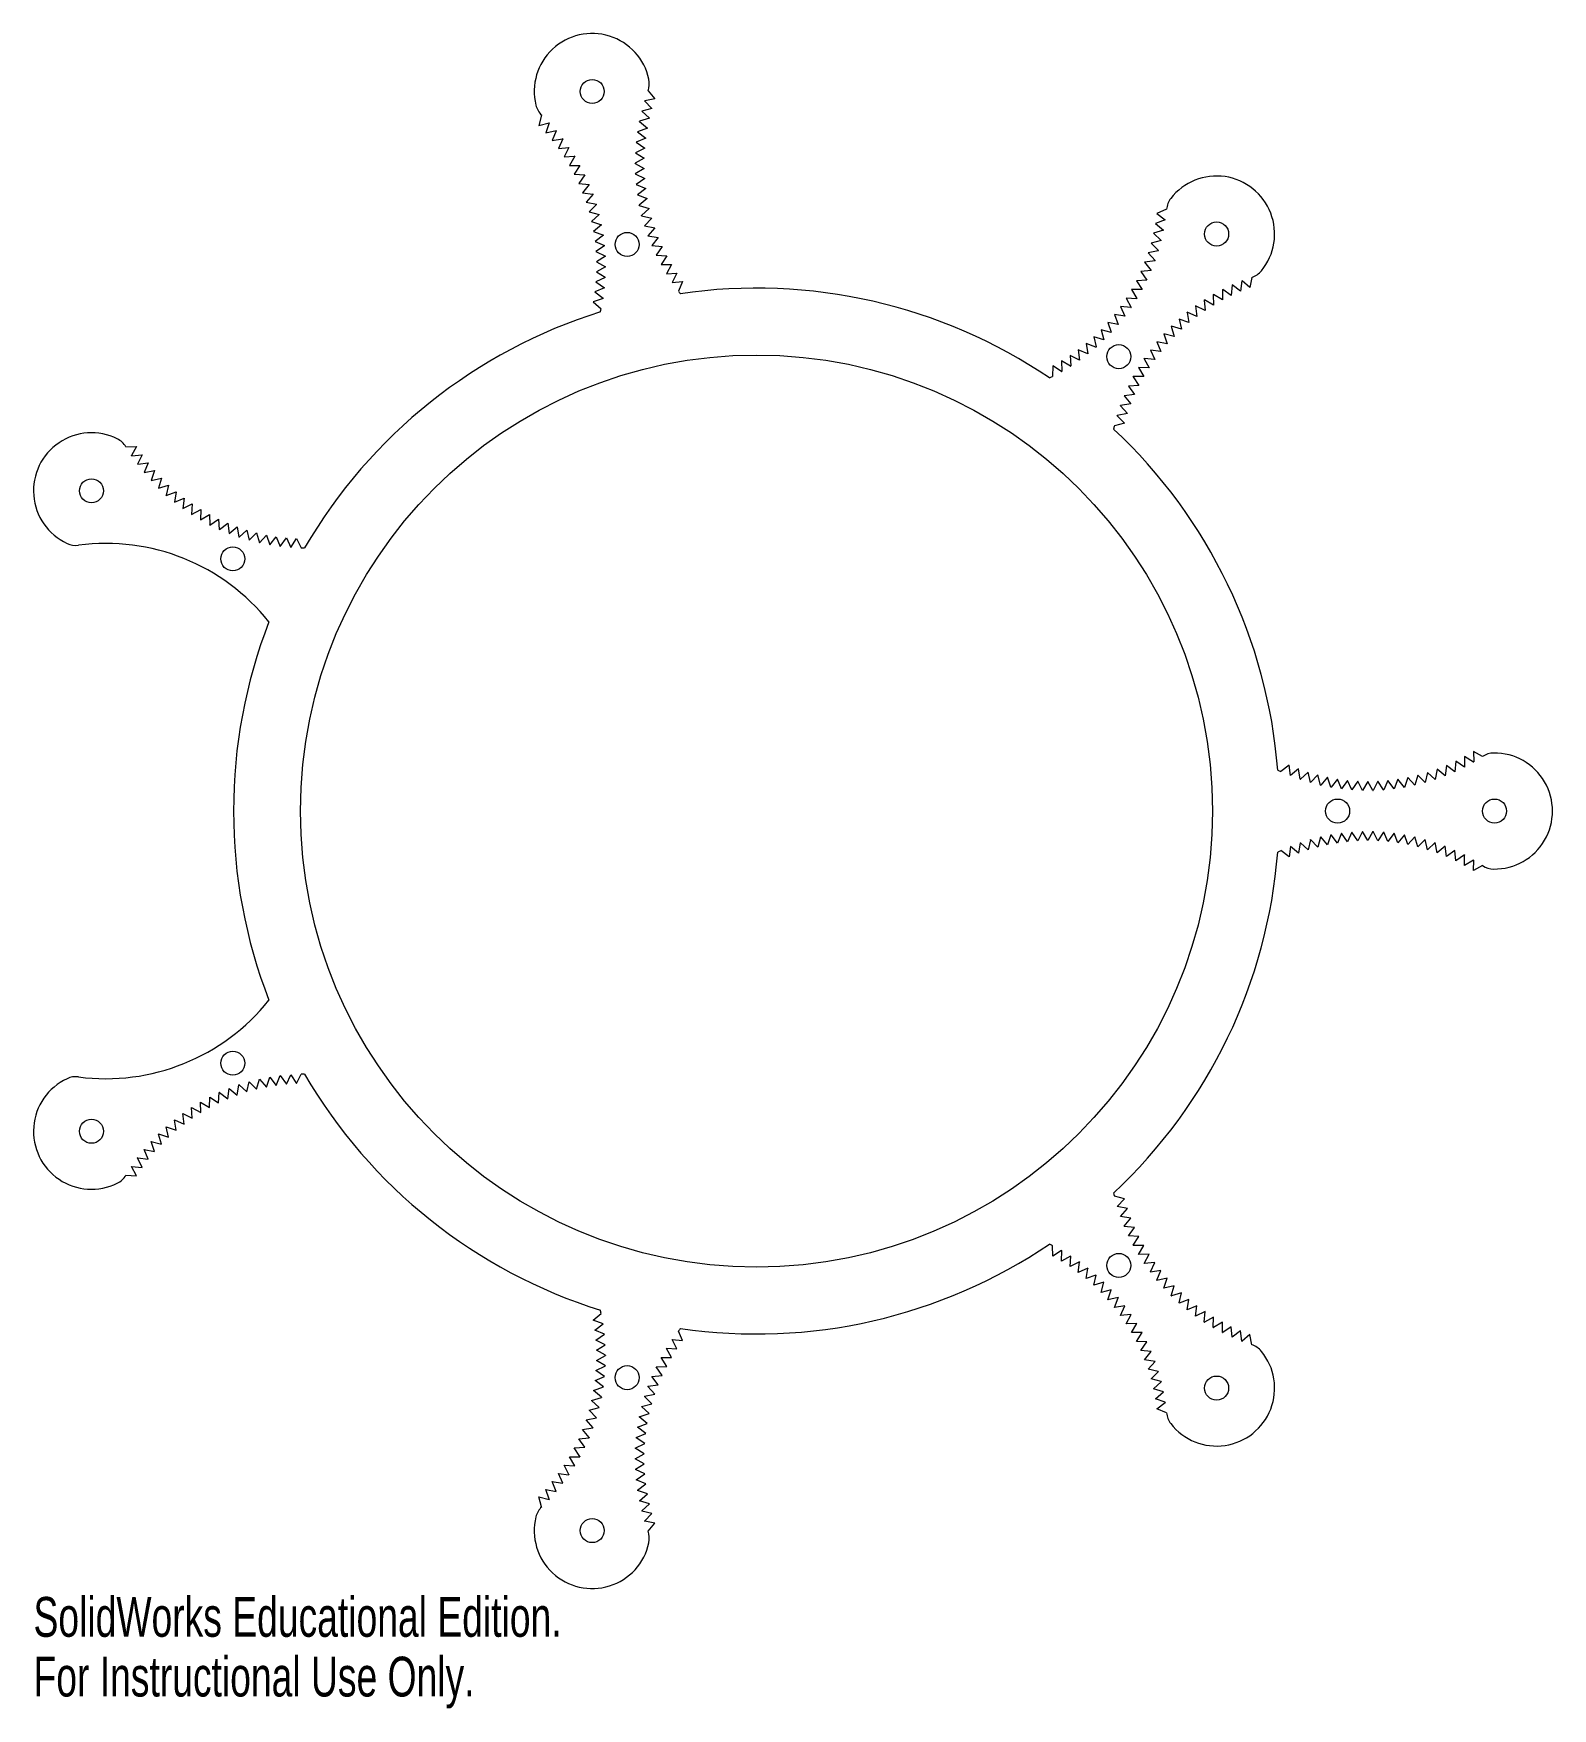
# Model space of a CAD drawing. Header units: inches. Extents: x -3.46 to 3.81, y -4.29 to 3.72.
import ezdxf

# ---------------------------------------------------------------- set-up
doc = ezdxf.new("R2010")
doc.units = ezdxf.units.IN
doc.header["$MEASUREMENT"] = 0
doc.styles.add('SLDTEXTSTYLE0', font='TXT', dxfattribs={"width": 0.7})

msp = doc.modelspace()

# ---------------------------------------------------------------- texts
at = {"color": 7, "linetype": 'Continuous', "char_height": 0.1903, "attachment_point": 1, "style": 'SLDTEXTSTYLE0'}
for s, insert in [('SolidWorks Educational Edition.', (-3.4563, -3.7574)), ('For Instructional Use Only.', (-3.4563, -4.0429))]:
    msp.add_mtext(s, dxfattribs=dict(at, insert=insert))

# ---------------------------------------------------------------- linework, layer by layer
at = {"color": 7, "linetype": 'Continuous', "lineweight": 15}
for p, q in [((-0.5345, 3.3948), (-0.4997, 3.3588)), ((-0.4852, 3.4049), (-0.5343, 3.3953)), ((-0.5181, 3.4426), (-0.4852, 3.4049)), ((-1.0269, 3.3265), (-1.0402, 3.2782)), ((-1.0402, 3.2782), (-0.9918, 3.2908)), ((-0.9914, 3.2905), (-1.0071, 3.243)), ((-0.5598, 3.297), (-0.5216, 3.2647)), ((-0.5118, 3.312), (-0.5597, 3.2975)), ((-0.5484, 3.3462), (-0.5118, 3.312)), ((-0.4997, 3.3588), (-0.5482, 3.3467)), ((-1.0071, 3.243), (-0.9581, 3.2531)), ((-0.9578, 3.2527), (-0.9759, 3.2061)), ((-0.9759, 3.2061), (-0.9265, 3.2138)), ((-0.9262, 3.2134), (-0.9466, 3.1677)), ((-0.5289, 3.217), (-0.5751, 3.1977)), ((-0.5687, 3.2473), (-0.5289, 3.217)), ((-0.5216, 3.2647), (-0.5686, 3.2478)), ((-0.9466, 3.1677), (-0.8968, 3.1729)), ((-0.8965, 3.1724), (-0.9192, 3.1279)), ((-0.9192, 3.1279), (-0.8693, 3.1305)), ((-0.869, 3.1301), (-0.8939, 3.0867)), ((-0.5339, 3.1689), (-0.579, 3.1473)), ((-0.579, 3.1468), (-0.5364, 3.1207)), ((-0.5751, 3.1972), (-0.5339, 3.1689)), ((-0.8939, 3.0867), (-0.8439, 3.0868)), ((-0.8437, 3.0864), (-0.8708, 3.0443)), ((-0.8708, 3.0443), (-0.8208, 3.0419)), ((-0.5364, 3.1207), (-0.5803, 3.0968)), ((-0.5803, 3.0963), (-0.5364, 3.0723)), ((-0.5364, 3.0723), (-0.5791, 3.0463)), ((-0.5791, 3.0458), (-0.534, 3.0241)), ((-0.8206, 3.0415), (-0.8497, 3.0008)), ((-0.8497, 3.0008), (-0.8, 2.9959)), ((-0.7998, 2.9954), (-0.831, 2.9563)), ((-0.534, 3.0241), (-0.5753, 2.9959)), ((-0.5753, 2.9954), (-0.5292, 2.976)), ((-0.5292, 2.976), (-0.5691, 2.9458)), ((-0.831, 2.9563), (-0.7815, 2.9489)), ((-0.7813, 2.9484), (-0.8144, 2.9109)), ((-0.8144, 2.9109), (-0.7654, 2.901)), ((-0.7653, 2.9005), (-0.8002, 2.8647)), ((-0.569, 2.9453), (-0.522, 2.9282)), ((-0.522, 2.9282), (-0.5602, 2.8961)), ((-0.5601, 2.8956), (-0.5123, 2.8809)), ((-0.8002, 2.8647), (-0.7518, 2.8523)), ((-0.7517, 2.8518), (-0.7884, 2.8179)), ((-0.7884, 2.8179), (-0.7406, 2.8031)), ((-0.5123, 2.8809), (-0.5489, 2.8468)), ((-0.5488, 2.8463), (-0.5003, 2.8341)), ((-0.5003, 2.8341), (-0.5351, 2.7982)), ((1.9545, 2.8267), (1.9076, 2.8094)), ((1.9076, 2.8094), (1.946, 2.7774)), ((1.9605, 2.8768), (1.9145, 2.8572)), ((1.9145, 2.8572), (1.9545, 2.8272)), ((-0.7405, 2.8026), (-0.7789, 2.7705)), ((-0.7789, 2.7705), (-0.732, 2.7533)), ((-0.7319, 2.7528), (-0.7718, 2.7227)), ((-0.7718, 2.7227), (-0.7258, 2.7032)), ((-0.535, 2.7977), (-0.4859, 2.788)), ((-0.4859, 2.788), (-0.5189, 2.7504)), ((-0.5187, 2.7499), (-0.4693, 2.7426)), ((-0.4693, 2.7426), (-0.5003, 2.7034)), ((1.9349, 2.7276), (1.8864, 2.7151)), ((1.9459, 2.7769), (1.8982, 2.762)), ((1.8982, 2.762), (1.935, 2.7281)), ((-0.7258, 2.7026), (-0.7672, 2.6746)), ((-0.7672, 2.6746), (-0.7222, 2.6528)), ((-0.7222, 2.6523), (-0.765, 2.6264)), ((-0.5001, 2.703), (-0.4503, 2.6982)), ((-0.4503, 2.6982), (-0.4793, 2.6575)), ((-0.4791, 2.657), (-0.4291, 2.6548)), ((-0.4291, 2.6548), (-0.456, 2.6126)), ((1.9213, 2.6789), (1.8723, 2.6689)), ((1.8723, 2.6689), (1.9055, 2.6315)), ((1.8864, 2.7151), (1.9215, 2.6794)), ((-0.7212, 2.6017), (-0.7652, 2.5781)), ((-0.7652, 2.5781), (-0.7227, 2.5518)), ((-0.765, 2.6264), (-0.7212, 2.6023)), ((-0.4558, 2.6122), (-0.4058, 2.6125)), ((-0.4058, 2.6125), (-0.4306, 2.569)), ((-0.4303, 2.5686), (-0.3804, 2.5714)), ((-0.3804, 2.5714), (-0.4029, 2.5268)), ((1.887, 2.5839), (1.8372, 2.5789)), ((1.8372, 2.5789), (1.8665, 2.5383)), ((1.9054, 2.631), (1.8559, 2.6235)), ((1.8559, 2.6235), (1.8872, 2.5844)), ((-0.7268, 2.5009), (-0.773, 2.4818)), ((-0.7227, 2.5513), (-0.7679, 2.5298)), ((-0.7679, 2.5298), (-0.7267, 2.5014)), ((-0.4026, 2.5263), (-0.3529, 2.5317)), ((-0.3529, 2.5317), (-0.3731, 2.4859)), ((1.7933, 2.4929), (1.8183, 2.4496)), ((1.8433, 2.4929), (1.7933, 2.4929)), ((1.8663, 2.5379), (1.8163, 2.5353)), ((1.8163, 2.5353), (1.8435, 2.4934)), ((2.2287, 2.4933), (2.2273, 2.4433)), ((2.2703, 2.4652), (2.2291, 2.4935)), ((2.2743, 2.515), (2.2703, 2.4652)), ((2.3145, 2.4849), (2.2747, 2.5153)), ((2.3209, 2.5345), (2.3145, 2.4849)), ((2.3595, 2.5023), (2.3214, 2.5346)), ((2.3685, 2.5515), (2.3595, 2.5023)), ((-0.7334, 2.4508), (-0.7805, 2.4341)), ((-0.7805, 2.4341), (-0.7424, 2.4016)), ((-0.773, 2.4818), (-0.7333, 2.4513)), ((1.7408, 2.4118), (1.7613, 2.3662)), ((1.7905, 2.4067), (1.7408, 2.4118)), ((1.7681, 2.4517), (1.7908, 2.4072)), ((1.818, 2.4492), (1.7681, 2.4517)), ((2.0993, 2.4147), (2.1054, 2.365)), ((2.1447, 2.3932), (2.0997, 2.415)), ((2.1411, 2.443), (2.1447, 2.3932)), ((2.1853, 2.4193), (2.1415, 2.4433)), ((2.1842, 2.4693), (2.1853, 2.4193)), ((2.2273, 2.4433), (2.1847, 2.4695)), ((1.6804, 2.3364), (1.6962, 2.2889)), ((1.7294, 2.3263), (1.6804, 2.3364)), ((1.7116, 2.3733), (1.7298, 2.3267)), ((1.761, 2.3658), (1.7116, 2.3733)), ((2.0202, 2.3518), (2.0314, 2.303)), ((2.0676, 2.335), (2.0206, 2.3521)), ((2.059, 2.3842), (2.0676, 2.335)), ((2.1054, 2.365), (2.0594, 2.3845)), ((1.6128, 2.2674), (1.6237, 2.2186)), ((1.6605, 2.2525), (1.6128, 2.2674)), ((1.6475, 2.301), (1.6609, 2.2529)), ((1.6959, 2.2886), (1.6475, 2.301)), ((1.9146, 2.2433), (1.933, 2.1968)), ((1.964, 2.2338), (1.9149, 2.2437)), ((1.948, 2.2812), (1.964, 2.2338)), ((1.9968, 2.2693), (1.9483, 2.2816)), ((1.9832, 2.3174), (1.9968, 2.2693)), ((2.0314, 2.303), (1.9836, 2.3178)), ((1.544, 2.1557), (1.4991, 2.1777)), ((1.4991, 2.1777), (1.5026, 2.1278)), ((1.5845, 2.186), (1.5385, 2.2057)), ((1.5385, 2.2057), (1.5445, 2.156)), ((1.5764, 2.2356), (1.5849, 2.1863)), ((1.6233, 2.2183), (1.5764, 2.2356)), ((1.8538, 2.1626), (1.8768, 2.1182)), ((1.9039, 2.1582), (1.8541, 2.1631)), ((1.8832, 2.2037), (1.9039, 2.1582)), ((1.933, 2.1968), (1.8835, 2.2041)), ((1.4164, 2.1278), (1.4148, 2.0779)), ((1.4589, 2.1015), (1.4164, 2.1278)), ((1.5021, 2.1275), (1.4584, 2.1517)), ((1.4584, 2.1517), (1.4593, 2.1017)), ((1.8265, 2.1201), (1.8517, 2.0769)), ((1.8768, 2.1182), (1.8268, 2.1205)), ((1.7786, 2.0312), (1.808, 1.9907)), ((1.8288, 2.0344), (1.7788, 2.0316)), ((1.8015, 2.0762), (1.8288, 2.0344)), ((1.8517, 2.0769), (1.8017, 2.0767)), ((1.7399, 1.9379), (1.7732, 1.9006)), ((1.7895, 1.9461), (1.7401, 1.9384)), ((1.7581, 1.985), (1.7895, 1.9461)), ((1.808, 1.9907), (1.7583, 1.9855)), ((1.7593, 1.8544), (1.711, 1.8417)), ((1.7242, 1.8899), (1.7593, 1.8544)), ((1.7732, 1.9006), (1.7243, 1.8904)), ((-3.0146, 1.7413), (-2.9646, 1.7436)), ((-2.9646, 1.7436), (-2.9877, 1.6992)), ((-2.9874, 1.6988), (-2.9376, 1.7035)), ((-2.9376, 1.7035), (-2.9584, 1.658)), ((-2.9581, 1.6576), (-2.9086, 1.6649)), ((-2.9086, 1.6649), (-2.927, 1.6184)), ((-2.9267, 1.618), (-2.8777, 1.6277)), ((-2.8777, 1.6277), (-2.8938, 1.5804)), ((-2.8934, 1.58), (-2.8449, 1.5922)), ((-2.8449, 1.5922), (-2.8586, 1.5441)), ((-2.8582, 1.5438), (-2.8104, 1.5584)), ((-2.8104, 1.5584), (-2.8216, 1.5097)), ((-2.8213, 1.5093), (-2.7742, 1.5264)), ((-2.7742, 1.5264), (-2.783, 1.4771)), ((-2.7826, 1.4768), (-2.7365, 1.4962)), ((-2.7365, 1.4962), (-2.7428, 1.4466)), ((-2.7423, 1.4463), (-2.6973, 1.468)), ((-2.6973, 1.468), (-2.701, 1.4181)), ((-2.7006, 1.4178), (-2.6567, 1.4418)), ((-2.6567, 1.4418), (-2.6579, 1.3918)), ((-2.6575, 1.3915), (-2.6148, 1.4176)), ((-2.6148, 1.4176), (-2.6135, 1.3677)), ((-2.6131, 1.3674), (-2.5718, 1.3957)), ((-2.5718, 1.3957), (-2.568, 1.3458)), ((-2.5675, 1.3456), (-2.5277, 1.3759)), ((-2.5277, 1.3759), (-2.5214, 1.3263)), ((-2.5209, 1.3261), (-2.4827, 1.3584)), ((-2.4827, 1.3584), (-2.4739, 1.3091)), ((-2.4734, 1.309), (-2.4369, 1.3431)), ((-2.4369, 1.3431), (-2.4255, 1.2944)), ((-2.4251, 1.2943), (-2.3903, 1.3302)), ((-2.3903, 1.3302), (-2.3765, 1.2822)), ((-2.376, 1.2821), (-2.3431, 1.3197)), ((-2.3431, 1.3197), (-2.327, 1.2724)), ((-2.3265, 1.2723), (-2.2955, 1.3116)), ((-2.2955, 1.3116), (-2.277, 1.2651)), ((-2.2765, 1.2651), (-2.2475, 1.3059)), ((-2.2475, 1.3059), (-2.2267, 1.2604)), ((-2.2262, 1.2604), (-2.1993, 1.3026)), ((-2.1993, 1.3026), (-2.1762, 1.2582)), ((3.3858, 0.2602), (3.3848, 0.2102)), ((3.4286, 0.2344), (3.3858, 0.2602)), ((3.4275, 0.2846), (3.429, 0.2346)), ((3.4716, 0.2609), (3.4275, 0.2846)), ((2.5467, 0.2193), (2.5066, 0.1894)), ((2.5526, 0.1697), (2.5467, 0.2193)), ((2.5916, 0.2014), (2.5531, 0.1695)), ((2.5999, 0.1521), (2.5916, 0.2014)), ((2.6373, 0.1857), (2.6004, 0.1519)), ((2.6481, 0.1369), (2.6373, 0.1857)), ((2.6837, 0.1724), (2.6486, 0.1367)), ((2.697, 0.1242), (2.6837, 0.1724)), ((2.7308, 0.1614), (2.6975, 0.124)), ((2.7465, 0.1139), (2.7308, 0.1614)), ((3.1147, 0.1607), (3.0988, 0.1133)), ((3.1478, 0.1232), (3.1147, 0.1607)), ((3.1618, 0.1715), (3.1483, 0.1233)), ((3.1967, 0.1358), (3.1618, 0.1715)), ((3.2083, 0.1847), (3.1972, 0.1359)), ((3.245, 0.1507), (3.2083, 0.1847)), ((3.254, 0.2002), (3.2455, 0.1509)), ((3.2924, 0.1681), (3.254, 0.2002)), ((3.2989, 0.218), (3.2929, 0.1683)), ((3.3389, 0.1879), (3.2989, 0.218)), ((3.3429, 0.238), (3.3394, 0.1881)), ((3.3843, 0.21), (3.3429, 0.238)), ((2.7783, 0.1528), (2.747, 0.1138)), ((2.7964, 0.1062), (2.7783, 0.1528)), ((2.8262, 0.1466), (2.7969, 0.1061)), ((2.8466, 0.101), (2.8262, 0.1466)), ((2.8744, 0.1429), (2.8472, 0.101)), ((2.8971, 0.0983), (2.8744, 0.1429)), ((2.9227, 0.1416), (2.8976, 0.0983)), ((2.9476, 0.0982), (2.9227, 0.1416)), ((2.971, 0.1427), (2.9481, 0.0982)), ((2.9981, 0.1007), (2.971, 0.1427)), ((3.0192, 0.1463), (2.9986, 0.1007)), ((3.0483, 0.1057), (3.0192, 0.1463)), ((3.0671, 0.1523), (3.0488, 0.1057)), ((3.0983, 0.1132), (3.0671, 0.1523)), ((2.5999, -0.1521), (2.5916, -0.2014)), ((2.6373, -0.1857), (2.6004, -0.1519)), ((2.6481, -0.1369), (2.6373, -0.1857)), ((2.6837, -0.1724), (2.6486, -0.1367)), ((2.697, -0.1242), (2.6837, -0.1724)), ((2.7308, -0.1614), (2.6975, -0.124)), ((2.7465, -0.1139), (2.7308, -0.1614)), ((2.7783, -0.1528), (2.747, -0.1138)), ((2.7964, -0.1062), (2.7783, -0.1528)), ((2.8262, -0.1466), (2.7969, -0.1061)), ((2.8466, -0.101), (2.8262, -0.1466)), ((2.8744, -0.1429), (2.8472, -0.101)), ((2.8971, -0.0983), (2.8744, -0.1429)), ((2.9227, -0.1416), (2.8976, -0.0983)), ((2.9476, -0.0982), (2.9227, -0.1416)), ((2.971, -0.1427), (2.9481, -0.0982)), ((2.9981, -0.1007), (2.971, -0.1427)), ((3.0192, -0.1463), (2.9986, -0.1007)), ((3.0483, -0.1057), (3.0192, -0.1463)), ((3.0671, -0.1523), (3.0488, -0.1057)), ((3.0983, -0.1132), (3.0671, -0.1523)), ((3.1147, -0.1607), (3.0988, -0.1133)), ((3.1478, -0.1232), (3.1147, -0.1607)), ((3.1618, -0.1715), (3.1483, -0.1233)), ((3.1967, -0.1358), (3.1618, -0.1715)), ((3.2083, -0.1847), (3.1972, -0.1359)), ((3.245, -0.1507), (3.2083, -0.1847)), ((3.254, -0.2002), (3.2455, -0.1509)), ((2.5467, -0.2193), (2.5066, -0.1894)), ((2.5526, -0.1697), (2.5467, -0.2193)), ((2.5916, -0.2014), (2.5531, -0.1695)), ((3.2924, -0.1681), (3.254, -0.2002)), ((3.2989, -0.218), (3.2929, -0.1683)), ((3.3389, -0.1879), (3.2989, -0.218)), ((3.3429, -0.238), (3.3394, -0.1881)), ((3.3843, -0.21), (3.3429, -0.238)), ((3.3858, -0.2602), (3.3848, -0.2102)), ((3.4286, -0.2344), (3.3858, -0.2602)), ((3.4275, -0.2846), (3.429, -0.2346)), ((3.4716, -0.2609), (3.4275, -0.2846)), ((-2.3431, -1.3197), (-2.327, -1.2724)), ((-2.3265, -1.2723), (-2.2955, -1.3116)), ((-2.2955, -1.3116), (-2.277, -1.2651)), ((-2.2765, -1.2651), (-2.2475, -1.3059)), ((-2.2475, -1.3059), (-2.2267, -1.2604)), ((-2.2262, -1.2604), (-2.1993, -1.3026)), ((-2.1993, -1.3026), (-2.1762, -1.2582)), ((-2.5718, -1.3957), (-2.568, -1.3458)), ((-2.5675, -1.3456), (-2.5277, -1.3759)), ((-2.5277, -1.3759), (-2.5214, -1.3263)), ((-2.5209, -1.3261), (-2.4827, -1.3584)), ((-2.4827, -1.3584), (-2.4739, -1.3091)), ((-2.4734, -1.309), (-2.4369, -1.3431)), ((-2.4369, -1.3431), (-2.4255, -1.2944)), ((-2.4251, -1.2943), (-2.3903, -1.3302)), ((-2.3903, -1.3302), (-2.3765, -1.2822)), ((-2.376, -1.2821), (-2.3431, -1.3197)), ((-2.6973, -1.468), (-2.701, -1.4181)), ((-2.7006, -1.4178), (-2.6567, -1.4418)), ((-2.6567, -1.4418), (-2.6579, -1.3918)), ((-2.6575, -1.3915), (-2.6148, -1.4176)), ((-2.6148, -1.4176), (-2.6135, -1.3677)), ((-2.6131, -1.3674), (-2.5718, -1.3957)), ((-2.8104, -1.5584), (-2.8216, -1.5097)), ((-2.8213, -1.5093), (-2.7742, -1.5264)), ((-2.7742, -1.5264), (-2.783, -1.4771)), ((-2.7826, -1.4768), (-2.7365, -1.4962)), ((-2.7365, -1.4962), (-2.7428, -1.4466)), ((-2.7423, -1.4463), (-2.6973, -1.468)), ((-2.8777, -1.6277), (-2.8938, -1.5804)), ((-2.8934, -1.58), (-2.8449, -1.5922)), ((-2.8449, -1.5922), (-2.8586, -1.5441)), ((-2.8582, -1.5438), (-2.8104, -1.5584)), ((-2.9376, -1.7035), (-2.9584, -1.658)), ((-2.9581, -1.6576), (-2.9086, -1.6649)), ((-2.9086, -1.6649), (-2.927, -1.6184)), ((-2.9267, -1.618), (-2.8777, -1.6277)), ((-3.0146, -1.7413), (-2.9646, -1.7436)), ((-2.9646, -1.7436), (-2.9877, -1.6992)), ((-2.9874, -1.6988), (-2.9376, -1.7035)), ((1.7593, -1.8544), (1.711, -1.8417)), ((1.7242, -1.8899), (1.7593, -1.8544)), ((1.7732, -1.9006), (1.7243, -1.8904)), ((1.7399, -1.9379), (1.7732, -1.9006)), ((1.7895, -1.9461), (1.7401, -1.9384)), ((1.7581, -1.985), (1.7895, -1.9461)), ((1.808, -1.9907), (1.7583, -1.9855)), ((1.7786, -2.0312), (1.808, -1.9907)), ((1.4164, -2.1278), (1.4148, -2.0779)), ((1.8288, -2.0344), (1.7788, -2.0316)), ((1.8015, -2.0762), (1.8288, -2.0344)), ((1.8517, -2.0769), (1.8017, -2.0767)), ((1.8265, -2.1201), (1.8517, -2.0769)), ((1.4589, -2.1015), (1.4164, -2.1278)), ((1.4584, -2.1517), (1.4593, -2.1017)), ((1.5021, -2.1275), (1.4584, -2.1517)), ((1.4991, -2.1777), (1.5026, -2.1278)), ((1.544, -2.1557), (1.4991, -2.1777)), ((1.5385, -2.2057), (1.5445, -2.156)), ((1.8768, -2.1182), (1.8268, -2.1205)), ((1.8538, -2.1626), (1.8768, -2.1182)), ((1.9039, -2.1582), (1.8541, -2.1631)), ((1.8832, -2.2037), (1.9039, -2.1582)), ((1.5845, -2.186), (1.5385, -2.2057)), ((1.5764, -2.2356), (1.5849, -2.1863)), ((1.6233, -2.2183), (1.5764, -2.2356)), ((1.6128, -2.2674), (1.6237, -2.2186)), ((1.933, -2.1968), (1.8835, -2.2041)), ((1.9146, -2.2433), (1.933, -2.1968)), ((1.964, -2.2338), (1.9149, -2.2437)), ((1.948, -2.2812), (1.964, -2.2338)), ((1.6605, -2.2525), (1.6128, -2.2674)), ((1.6475, -2.301), (1.6609, -2.2529)), ((1.6959, -2.2886), (1.6475, -2.301)), ((1.6804, -2.3364), (1.6962, -2.2889)), ((1.9968, -2.2693), (1.9483, -2.2816)), ((1.9832, -2.3174), (1.9968, -2.2693)), ((2.0314, -2.303), (1.9836, -2.3178)), ((2.0202, -2.3518), (2.0314, -2.303)), ((-0.7805, -2.4341), (-0.7424, -2.4016)), ((1.7294, -2.3263), (1.6804, -2.3364)), ((1.7116, -2.3733), (1.7298, -2.3267)), ((1.761, -2.3658), (1.7116, -2.3733)), ((1.7408, -2.4118), (1.7613, -2.3662)), ((2.0676, -2.335), (2.0206, -2.3521)), ((2.059, -2.3842), (2.0676, -2.335)), ((2.1054, -2.365), (2.0594, -2.3845)), ((2.0993, -2.4147), (2.1054, -2.365)), ((2.1447, -2.3932), (2.0997, -2.415)), ((2.1411, -2.443), (2.1447, -2.3932)), ((-0.7334, -2.4508), (-0.7805, -2.4341)), ((-0.773, -2.4818), (-0.7333, -2.4513)), ((-0.7268, -2.5009), (-0.773, -2.4818)), ((1.7905, -2.4067), (1.7408, -2.4118)), ((1.7681, -2.4517), (1.7908, -2.4072)), ((1.818, -2.4492), (1.7681, -2.4517)), ((1.7933, -2.4929), (1.8183, -2.4496)), ((2.1853, -2.4193), (2.1415, -2.4433)), ((2.1842, -2.4693), (2.1853, -2.4193)), ((2.2273, -2.4433), (2.1847, -2.4695)), ((2.2287, -2.4933), (2.2273, -2.4433)), ((2.2703, -2.4652), (2.2291, -2.4935)), ((2.2743, -2.515), (2.2703, -2.4652)), ((-0.7679, -2.5298), (-0.7267, -2.5014)), ((-0.7227, -2.5513), (-0.7679, -2.5298)), ((-0.7652, -2.5781), (-0.7227, -2.5518)), ((-0.3804, -2.5714), (-0.4029, -2.5268)), ((-0.4026, -2.5263), (-0.3529, -2.5317)), ((-0.3529, -2.5317), (-0.3731, -2.4859)), ((1.8433, -2.4929), (1.7933, -2.4929)), ((1.8163, -2.5353), (1.8435, -2.4934)), ((1.8663, -2.5379), (1.8163, -2.5353)), ((1.8372, -2.5789), (1.8665, -2.5383)), ((2.3145, -2.4849), (2.2747, -2.5153)), ((2.3209, -2.5345), (2.3145, -2.4849)), ((2.3595, -2.5023), (2.3214, -2.5346)), ((2.3685, -2.5515), (2.3595, -2.5023)), ((-0.7212, -2.6017), (-0.7652, -2.5781)), ((-0.765, -2.6264), (-0.7212, -2.6023)), ((-0.7222, -2.6523), (-0.765, -2.6264)), ((-0.4291, -2.6548), (-0.456, -2.6126)), ((-0.4558, -2.6122), (-0.4058, -2.6125)), ((-0.4058, -2.6125), (-0.4306, -2.569)), ((-0.4303, -2.5686), (-0.3804, -2.5714)), ((1.887, -2.5839), (1.8372, -2.5789)), ((1.8559, -2.6235), (1.8872, -2.5844)), ((1.9054, -2.631), (1.8559, -2.6235)), ((1.8723, -2.6689), (1.9055, -2.6315)), ((-0.7718, -2.7227), (-0.7258, -2.7032)), ((-0.7672, -2.6746), (-0.7222, -2.6528)), ((-0.7258, -2.7026), (-0.7672, -2.6746)), ((-0.4693, -2.7426), (-0.5003, -2.7034)), ((-0.5001, -2.703), (-0.4503, -2.6982)), ((-0.4503, -2.6982), (-0.4793, -2.6575)), ((-0.4791, -2.657), (-0.4291, -2.6548)), ((1.9213, -2.6789), (1.8723, -2.6689)), ((1.8864, -2.7151), (1.9215, -2.6794)), ((1.9349, -2.7276), (1.8864, -2.7151)), ((-0.7789, -2.7705), (-0.732, -2.7533)), ((-0.7405, -2.8026), (-0.7789, -2.7705)), ((-0.7319, -2.7528), (-0.7718, -2.7227)), ((-0.5003, -2.8341), (-0.5351, -2.7982)), ((-0.535, -2.7977), (-0.4859, -2.788)), ((-0.4859, -2.788), (-0.5189, -2.7504)), ((-0.5187, -2.7499), (-0.4693, -2.7426)), ((1.8982, -2.762), (1.935, -2.7281)), ((1.9459, -2.7769), (1.8982, -2.762)), ((1.9076, -2.8094), (1.946, -2.7774)), ((-0.8002, -2.8647), (-0.7518, -2.8523)), ((-0.7653, -2.9005), (-0.8002, -2.8647)), ((-0.7884, -2.8179), (-0.7406, -2.8031)), ((-0.7517, -2.8518), (-0.7884, -2.8179)), ((-0.5601, -2.8956), (-0.5123, -2.8809)), ((-0.5123, -2.8809), (-0.5489, -2.8468)), ((-0.5488, -2.8463), (-0.5003, -2.8341)), ((1.9545, -2.8267), (1.9076, -2.8094)), ((1.9145, -2.8572), (1.9545, -2.8272)), ((1.9605, -2.8768), (1.9145, -2.8572)), ((-0.831, -2.9563), (-0.7815, -2.9489)), ((-0.7998, -2.9954), (-0.831, -2.9563)), ((-0.8144, -2.9109), (-0.7654, -2.901)), ((-0.7813, -2.9484), (-0.8144, -2.9109)), ((-0.5292, -2.976), (-0.5691, -2.9458)), ((-0.569, -2.9453), (-0.522, -2.9282)), ((-0.522, -2.9282), (-0.5602, -2.8961)), ((-0.8708, -3.0443), (-0.8208, -3.0419)), ((-0.8497, -3.0008), (-0.8, -2.9959)), ((-0.8206, -3.0415), (-0.8497, -3.0008)), ((-0.5791, -3.0458), (-0.534, -3.0241)), ((-0.5753, -2.9954), (-0.5292, -2.976)), ((-0.534, -3.0241), (-0.5753, -2.9959)), ((-0.869, -3.1301), (-0.8939, -3.0867)), ((-0.8939, -3.0867), (-0.8439, -3.0868)), ((-0.8437, -3.0864), (-0.8708, -3.0443)), ((-0.5803, -3.0963), (-0.5364, -3.0723)), ((-0.5364, -3.1207), (-0.5803, -3.0968)), ((-0.5364, -3.0723), (-0.5791, -3.0463)), ((-0.579, -3.1468), (-0.5364, -3.1207)), ((-0.9262, -3.2134), (-0.9466, -3.1677)), ((-0.9466, -3.1677), (-0.8968, -3.1729)), ((-0.8965, -3.1724), (-0.9192, -3.1279)), ((-0.9192, -3.1279), (-0.8693, -3.1305)), ((-0.5339, -3.1689), (-0.579, -3.1473)), ((-0.5751, -3.1972), (-0.5339, -3.1689)), ((-0.5289, -3.217), (-0.5751, -3.1977)), ((-1.0269, -3.3265), (-1.0402, -3.2782)), ((-1.0402, -3.2782), (-0.9918, -3.2908)), ((-0.9914, -3.2905), (-1.0071, -3.243)), ((-1.0071, -3.243), (-0.9581, -3.2531)), ((-0.9578, -3.2527), (-0.9759, -3.2061)), ((-0.9759, -3.2061), (-0.9265, -3.2138)), ((-0.5687, -3.2473), (-0.5289, -3.217)), ((-0.5216, -3.2647), (-0.5686, -3.2478)), ((-0.5598, -3.297), (-0.5216, -3.2647)), ((-0.5118, -3.312), (-0.5597, -3.2975)), ((-0.5484, -3.3462), (-0.5118, -3.312)), ((-0.4997, -3.3588), (-0.5482, -3.3467)), ((-0.5345, -3.3948), (-0.4997, -3.3588)), ((-0.4852, -3.4049), (-0.5343, -3.3953)), ((-0.5181, -3.4426), (-0.4852, -3.4049))]:
    msp.add_line(p, q, dxfattribs=at)
at = {"color": 7, "linetype": 'Continuous', "lineweight": 15, "flags": 128}
for points in [[(-0.5345, 3.3948), (-0.5344, 3.3948), (-0.5344, 3.3949), (-0.5344, 3.395), (-0.5344, 3.395), (-0.5344, 3.3951), (-0.5343, 3.3951), (-0.5343, 3.3952), (-0.5343, 3.3953)], [(-0.9914, 3.2905), (-0.9915, 3.2905), (-0.9915, 3.2906), (-0.9915, 3.2906), (-0.9916, 3.2907), (-0.9916, 3.2907), (-0.9917, 3.2908), (-0.9917, 3.2908), (-0.9918, 3.2908)], [(-0.5598, 3.297), (-0.5598, 3.2971), (-0.5598, 3.2971), (-0.5597, 3.2972), (-0.5597, 3.2972), (-0.5597, 3.2973), (-0.5597, 3.2974), (-0.5597, 3.2974), (-0.5597, 3.2975)], [(-0.5484, 3.3462), (-0.5483, 3.3463), (-0.5483, 3.3463), (-0.5483, 3.3464), (-0.5483, 3.3465), (-0.5483, 3.3465), (-0.5483, 3.3466), (-0.5482, 3.3466), (-0.5482, 3.3467)], [(-0.9578, 3.2527), (-0.9579, 3.2528), (-0.9579, 3.2528), (-0.9579, 3.2529), (-0.958, 3.2529), (-0.958, 3.253), (-0.9581, 3.253), (-0.9581, 3.2531), (-0.9581, 3.2531)], [(-0.9262, 3.2134), (-0.9262, 3.2134), (-0.9262, 3.2135), (-0.9263, 3.2135), (-0.9263, 3.2136), (-0.9264, 3.2136), (-0.9264, 3.2137), (-0.9264, 3.2137), (-0.9265, 3.2138)], [(-0.5687, 3.2473), (-0.5687, 3.2473), (-0.5687, 3.2474), (-0.5687, 3.2475), (-0.5687, 3.2475), (-0.5687, 3.2476), (-0.5687, 3.2477), (-0.5686, 3.2477), (-0.5686, 3.2478)], [(-0.8965, 3.1724), (-0.8966, 3.1725), (-0.8966, 3.1726), (-0.8967, 3.1726), (-0.8967, 3.1727), (-0.8967, 3.1727), (-0.8968, 3.1728), (-0.8968, 3.1728), (-0.8968, 3.1729)], [(-0.869, 3.1301), (-0.8691, 3.1301), (-0.8691, 3.1302), (-0.8691, 3.1302), (-0.8692, 3.1303), (-0.8692, 3.1304), (-0.8692, 3.1304), (-0.8693, 3.1305), (-0.8693, 3.1305)], [(-0.579, 3.1468), (-0.579, 3.1469), (-0.579, 3.1469), (-0.579, 3.147), (-0.579, 3.1471), (-0.579, 3.1471), (-0.579, 3.1472), (-0.579, 3.1472), (-0.579, 3.1473)], [(-0.5751, 3.1972), (-0.5751, 3.1972), (-0.5751, 3.1973), (-0.5751, 3.1974), (-0.5751, 3.1974), (-0.5751, 3.1975), (-0.5751, 3.1975), (-0.5751, 3.1976), (-0.5751, 3.1977)], [(-0.8437, 3.0864), (-0.8437, 3.0864), (-0.8438, 3.0865), (-0.8438, 3.0865), (-0.8438, 3.0866), (-0.8438, 3.0867), (-0.8439, 3.0867), (-0.8439, 3.0868), (-0.8439, 3.0868)], [(-0.5803, 3.0963), (-0.5803, 3.0964), (-0.5803, 3.0964), (-0.5803, 3.0965), (-0.5803, 3.0966), (-0.5803, 3.0966), (-0.5803, 3.0967), (-0.5803, 3.0967), (-0.5803, 3.0968)], [(-0.5791, 3.0458), (-0.5791, 3.0459), (-0.5791, 3.0459), (-0.5791, 3.046), (-0.5791, 3.046), (-0.5791, 3.0461), (-0.5791, 3.0462), (-0.5791, 3.0462), (-0.5791, 3.0463)], [(-0.8206, 3.0415), (-0.8206, 3.0415), (-0.8206, 3.0416), (-0.8207, 3.0416), (-0.8207, 3.0417), (-0.8207, 3.0417), (-0.8208, 3.0418), (-0.8208, 3.0419), (-0.8208, 3.0419)], [(-0.7998, 2.9954), (-0.7998, 2.9955), (-0.7998, 2.9955), (-0.7999, 2.9956), (-0.7999, 2.9957), (-0.7999, 2.9957), (-0.7999, 2.9958), (-0.8, 2.9958), (-0.8, 2.9959)], [(-0.5753, 2.9954), (-0.5753, 2.9955), (-0.5753, 2.9955), (-0.5753, 2.9956), (-0.5753, 2.9957), (-0.5753, 2.9957), (-0.5753, 2.9958), (-0.5753, 2.9959), (-0.5753, 2.9959)], [(-0.7813, 2.9484), (-0.7814, 2.9484), (-0.7814, 2.9485), (-0.7814, 2.9486), (-0.7814, 2.9486), (-0.7814, 2.9487), (-0.7815, 2.9488), (-0.7815, 2.9488), (-0.7815, 2.9489)], [(-0.7653, 2.9005), (-0.7653, 2.9006), (-0.7653, 2.9006), (-0.7653, 2.9007), (-0.7654, 2.9007), (-0.7654, 2.9008), (-0.7654, 2.9009), (-0.7654, 2.9009), (-0.7654, 2.901)], [(-0.569, 2.9453), (-0.569, 2.9454), (-0.569, 2.9454), (-0.569, 2.9455), (-0.569, 2.9456), (-0.569, 2.9456), (-0.569, 2.9457), (-0.569, 2.9457), (-0.5691, 2.9458)], [(-0.5601, 2.8956), (-0.5601, 2.8956), (-0.5602, 2.8957), (-0.5602, 2.8957), (-0.5602, 2.8958), (-0.5602, 2.8959), (-0.5602, 2.8959), (-0.5602, 2.896), (-0.5602, 2.8961)], [(-0.7517, 2.8518), (-0.7517, 2.8519), (-0.7517, 2.852), (-0.7517, 2.852), (-0.7517, 2.8521), (-0.7518, 2.8522), (-0.7518, 2.8522), (-0.7518, 2.8523), (-0.7518, 2.8523)], [(-0.7405, 2.8026), (-0.7405, 2.8026), (-0.7406, 2.8027), (-0.7406, 2.8028), (-0.7406, 2.8028), (-0.7406, 2.8029), (-0.7406, 2.8029), (-0.7406, 2.803), (-0.7406, 2.8031)], [(-0.5488, 2.8463), (-0.5488, 2.8464), (-0.5488, 2.8465), (-0.5488, 2.8465), (-0.5489, 2.8466), (-0.5489, 2.8466), (-0.5489, 2.8467), (-0.5489, 2.8468), (-0.5489, 2.8468)], [(1.9545, 2.8267), (1.9545, 2.8268), (1.9545, 2.8268), (1.9545, 2.8269), (1.9545, 2.8269), (1.9545, 2.827), (1.9545, 2.8271), (1.9545, 2.8271), (1.9545, 2.8272)], [(-0.7319, 2.7528), (-0.7319, 2.7529), (-0.7319, 2.7529), (-0.7319, 2.753), (-0.7319, 2.753), (-0.7319, 2.7531), (-0.732, 2.7532), (-0.732, 2.7532), (-0.732, 2.7533)], [(-0.535, 2.7977), (-0.535, 2.7978), (-0.535, 2.7979), (-0.535, 2.7979), (-0.5351, 2.798), (-0.5351, 2.798), (-0.5351, 2.7981), (-0.5351, 2.7982), (-0.5351, 2.7982)], [(-0.5187, 2.7499), (-0.5187, 2.75), (-0.5188, 2.75), (-0.5188, 2.7501), (-0.5188, 2.7501), (-0.5188, 2.7502), (-0.5189, 2.7503), (-0.5189, 2.7503), (-0.5189, 2.7504)], [(1.9349, 2.7276), (1.9349, 2.7277), (1.9349, 2.7277), (1.9349, 2.7278), (1.9349, 2.7279), (1.9349, 2.7279), (1.935, 2.728), (1.935, 2.728), (1.935, 2.7281)], [(1.9459, 2.7769), (1.9459, 2.777), (1.9459, 2.777), (1.9459, 2.7771), (1.946, 2.7772), (1.946, 2.7772), (1.946, 2.7773), (1.946, 2.7773), (1.946, 2.7774)], [(-0.7258, 2.7026), (-0.7258, 2.7027), (-0.7258, 2.7028), (-0.7258, 2.7028), (-0.7258, 2.7029), (-0.7258, 2.703), (-0.7258, 2.703), (-0.7258, 2.7031), (-0.7258, 2.7032)], [(-0.7222, 2.6523), (-0.7222, 2.6523), (-0.7222, 2.6524), (-0.7222, 2.6525), (-0.7222, 2.6525), (-0.7222, 2.6526), (-0.7222, 2.6526), (-0.7222, 2.6527), (-0.7222, 2.6528)], [(-0.5001, 2.703), (-0.5001, 2.703), (-0.5001, 2.7031), (-0.5002, 2.7031), (-0.5002, 2.7032), (-0.5002, 2.7033), (-0.5002, 2.7033), (-0.5003, 2.7034), (-0.5003, 2.7034)], [(-0.4791, 2.657), (-0.4791, 2.6571), (-0.4791, 2.6571), (-0.4792, 2.6572), (-0.4792, 2.6572), (-0.4792, 2.6573), (-0.4793, 2.6574), (-0.4793, 2.6574), (-0.4793, 2.6575)], [(1.9213, 2.6789), (1.9213, 2.679), (1.9214, 2.6791), (1.9214, 2.6791), (1.9214, 2.6792), (1.9214, 2.6792), (1.9214, 2.6793), (1.9215, 2.6794), (1.9215, 2.6794)], [(-0.7212, 2.6017), (-0.7212, 2.6018), (-0.7212, 2.6019), (-0.7212, 2.6019), (-0.7212, 2.602), (-0.7212, 2.6021), (-0.7212, 2.6021), (-0.7212, 2.6022), (-0.7212, 2.6023)], [(-0.4558, 2.6122), (-0.4558, 2.6122), (-0.4559, 2.6123), (-0.4559, 2.6123), (-0.4559, 2.6124), (-0.456, 2.6125), (-0.456, 2.6125), (-0.456, 2.6126), (-0.456, 2.6126)], [(-0.4303, 2.5686), (-0.4303, 2.5686), (-0.4303, 2.5687), (-0.4304, 2.5687), (-0.4304, 2.5688), (-0.4304, 2.5689), (-0.4305, 2.5689), (-0.4305, 2.569), (-0.4306, 2.569)], [(1.887, 2.5839), (1.887, 2.584), (1.887, 2.5841), (1.8871, 2.5841), (1.8871, 2.5842), (1.8871, 2.5842), (1.8871, 2.5843), (1.8872, 2.5844), (1.8872, 2.5844)], [(1.9054, 2.631), (1.9054, 2.6311), (1.9054, 2.6311), (1.9054, 2.6312), (1.9054, 2.6313), (1.9055, 2.6313), (1.9055, 2.6314), (1.9055, 2.6314), (1.9055, 2.6315)], [(-0.7268, 2.5009), (-0.7268, 2.501), (-0.7268, 2.501), (-0.7268, 2.5011), (-0.7268, 2.5012), (-0.7268, 2.5012), (-0.7268, 2.5013), (-0.7268, 2.5014), (-0.7267, 2.5014)], [(-0.7227, 2.5513), (-0.7227, 2.5513), (-0.7227, 2.5514), (-0.7227, 2.5514), (-0.7227, 2.5515), (-0.7227, 2.5516), (-0.7227, 2.5516), (-0.7227, 2.5517), (-0.7227, 2.5518)], [(-0.4026, 2.5263), (-0.4026, 2.5264), (-0.4027, 2.5264), (-0.4027, 2.5265), (-0.4027, 2.5265), (-0.4028, 2.5266), (-0.4028, 2.5266), (-0.4028, 2.5267), (-0.4029, 2.5268)], [(1.8433, 2.4929), (1.8433, 2.493), (1.8433, 2.493), (1.8433, 2.4931), (1.8434, 2.4931), (1.8434, 2.4932), (1.8434, 2.4933), (1.8435, 2.4933), (1.8435, 2.4934)], [(1.8663, 2.5379), (1.8663, 2.5379), (1.8663, 2.538), (1.8664, 2.5381), (1.8664, 2.5381), (1.8664, 2.5382), (1.8664, 2.5382), (1.8665, 2.5383), (1.8665, 2.5383)], [(2.2287, 2.4933), (2.2287, 2.4933), (2.2288, 2.4934), (2.2288, 2.4934), (2.2289, 2.4934), (2.229, 2.4934), (2.229, 2.4935), (2.2291, 2.4935), (2.2291, 2.4935)], [(2.2743, 2.515), (2.2743, 2.5151), (2.2744, 2.5151), (2.2745, 2.5151), (2.2745, 2.5151), (2.2746, 2.5152), (2.2746, 2.5152), (2.2747, 2.5152), (2.2747, 2.5153)], [(2.3209, 2.5345), (2.321, 2.5345), (2.321, 2.5345), (2.3211, 2.5345), (2.3212, 2.5345), (2.3212, 2.5346), (2.3213, 2.5346), (2.3213, 2.5346), (2.3214, 2.5346)], [(-0.7334, 2.4508), (-0.7334, 2.4509), (-0.7334, 2.4509), (-0.7334, 2.451), (-0.7334, 2.4511), (-0.7334, 2.4511), (-0.7334, 2.4512), (-0.7333, 2.4513), (-0.7333, 2.4513)], [(1.7905, 2.4067), (1.7906, 2.4068), (1.7906, 2.4069), (1.7907, 2.4069), (1.7907, 2.407), (1.7907, 2.407), (1.7908, 2.4071), (1.7908, 2.4071), (1.7908, 2.4072)], [(1.818, 2.4492), (1.818, 2.4492), (1.8181, 2.4493), (1.8181, 2.4493), (1.8181, 2.4494), (1.8182, 2.4494), (1.8182, 2.4495), (1.8182, 2.4496), (1.8183, 2.4496)], [(2.0993, 2.4147), (2.0993, 2.4147), (2.0994, 2.4147), (2.0994, 2.4148), (2.0995, 2.4148), (2.0995, 2.4149), (2.0996, 2.4149), (2.0996, 2.4149), (2.0997, 2.415)], [(2.1411, 2.443), (2.1411, 2.4431), (2.1412, 2.4431), (2.1412, 2.4431), (2.1413, 2.4432), (2.1413, 2.4432), (2.1414, 2.4433), (2.1414, 2.4433), (2.1415, 2.4433)], [(2.1842, 2.4693), (2.1843, 2.4693), (2.1843, 2.4693), (2.1844, 2.4694), (2.1845, 2.4694), (2.1845, 2.4694), (2.1846, 2.4695), (2.1846, 2.4695), (2.1847, 2.4695)], [(1.7294, 2.3263), (1.7295, 2.3264), (1.7295, 2.3264), (1.7295, 2.3265), (1.7296, 2.3265), (1.7296, 2.3266), (1.7297, 2.3266), (1.7297, 2.3267), (1.7298, 2.3267)], [(1.761, 2.3658), (1.761, 2.3658), (1.7611, 2.3659), (1.7611, 2.3659), (1.7612, 2.366), (1.7612, 2.366), (1.7612, 2.3661), (1.7613, 2.3661), (1.7613, 2.3662)], [(2.0202, 2.3518), (2.0203, 2.3518), (2.0203, 2.3518), (2.0204, 2.3519), (2.0204, 2.3519), (2.0205, 2.352), (2.0205, 2.352), (2.0206, 2.3521), (2.0206, 2.3521)], [(2.059, 2.3842), (2.059, 2.3843), (2.0591, 2.3843), (2.0591, 2.3843), (2.0592, 2.3844), (2.0592, 2.3844), (2.0593, 2.3845), (2.0593, 2.3845), (2.0594, 2.3845)], [(1.6605, 2.2525), (1.6605, 2.2526), (1.6606, 2.2526), (1.6606, 2.2526), (1.6607, 2.2527), (1.6607, 2.2527), (1.6608, 2.2528), (1.6608, 2.2528), (1.6609, 2.2529)], [(1.6959, 2.2886), (1.6959, 2.2886), (1.696, 2.2887), (1.696, 2.2887), (1.6961, 2.2887), (1.6961, 2.2888), (1.6962, 2.2888), (1.6962, 2.2889), (1.6962, 2.2889)], [(1.9146, 2.2433), (1.9146, 2.2433), (1.9147, 2.2434), (1.9147, 2.2434), (1.9148, 2.2435), (1.9148, 2.2435), (1.9148, 2.2436), (1.9149, 2.2436), (1.9149, 2.2437)], [(1.948, 2.2812), (1.948, 2.2813), (1.9481, 2.2813), (1.9481, 2.2813), (1.9481, 2.2814), (1.9482, 2.2814), (1.9482, 2.2815), (1.9483, 2.2815), (1.9483, 2.2816)], [(1.9832, 2.3174), (1.9833, 2.3174), (1.9833, 2.3175), (1.9834, 2.3175), (1.9834, 2.3176), (1.9835, 2.3176), (1.9835, 2.3177), (1.9835, 2.3177), (1.9836, 2.3178)], [(1.5845, 2.186), (1.5845, 2.1861), (1.5846, 2.1861), (1.5846, 2.1861), (1.5847, 2.1862), (1.5847, 2.1862), (1.5848, 2.1863), (1.5848, 2.1863), (1.5849, 2.1863)], [(1.6233, 2.2183), (1.6234, 2.2183), (1.6234, 2.2184), (1.6235, 2.2184), (1.6235, 2.2185), (1.6236, 2.2185), (1.6236, 2.2186), (1.6237, 2.2186), (1.6237, 2.2186)], [(1.8538, 2.1626), (1.8538, 2.1627), (1.8539, 2.1627), (1.8539, 2.1628), (1.854, 2.1628), (1.854, 2.1629), (1.854, 2.1629), (1.8541, 2.163), (1.8541, 2.1631)], [(1.8832, 2.2037), (1.8832, 2.2038), (1.8833, 2.2038), (1.8833, 2.2039), (1.8833, 2.2039), (1.8834, 2.204), (1.8834, 2.204), (1.8835, 2.2041), (1.8835, 2.2041)], [(1.4589, 2.1015), (1.4589, 2.1015), (1.459, 2.1015), (1.459, 2.1016), (1.4591, 2.1016), (1.4591, 2.1016), (1.4592, 2.1017), (1.4592, 2.1017), (1.4593, 2.1017)], [(1.5021, 2.1275), (1.5022, 2.1276), (1.5022, 2.1276), (1.5023, 2.1276), (1.5024, 2.1277), (1.5024, 2.1277), (1.5025, 2.1277), (1.5025, 2.1278), (1.5026, 2.1278)], [(1.544, 2.1557), (1.5441, 2.1558), (1.5441, 2.1558), (1.5442, 2.1558), (1.5443, 2.1559), (1.5443, 2.1559), (1.5444, 2.156), (1.5444, 2.156), (1.5445, 2.156)], [(1.8265, 2.1201), (1.8266, 2.1202), (1.8266, 2.1202), (1.8266, 2.1203), (1.8267, 2.1203), (1.8267, 2.1204), (1.8267, 2.1204), (1.8268, 2.1205), (1.8268, 2.1205)], [(1.7786, 2.0312), (1.7787, 2.0312), (1.7787, 2.0313), (1.7787, 2.0314), (1.7787, 2.0314), (1.7788, 2.0315), (1.7788, 2.0315), (1.7788, 2.0316), (1.7788, 2.0316)], [(1.8015, 2.0762), (1.8015, 2.0763), (1.8015, 2.0764), (1.8016, 2.0764), (1.8016, 2.0765), (1.8016, 2.0765), (1.8016, 2.0766), (1.8017, 2.0766), (1.8017, 2.0767)], [(1.7399, 1.9379), (1.7399, 1.938), (1.74, 1.938), (1.74, 1.9381), (1.74, 1.9381), (1.74, 1.9382), (1.7401, 1.9383), (1.7401, 1.9383), (1.7401, 1.9384)], [(1.7581, 1.985), (1.7581, 1.9851), (1.7581, 1.9851), (1.7582, 1.9852), (1.7582, 1.9853), (1.7582, 1.9853), (1.7582, 1.9854), (1.7583, 1.9854), (1.7583, 1.9855)], [(1.7242, 1.8899), (1.7242, 1.89), (1.7242, 1.89), (1.7242, 1.8901), (1.7242, 1.8901), (1.7242, 1.8902), (1.7243, 1.8903), (1.7243, 1.8903), (1.7243, 1.8904)], [(-2.9874, 1.6988), (-2.9874, 1.6988), (-2.9874, 1.6989), (-2.9875, 1.6989), (-2.9875, 1.699), (-2.9875, 1.699), (-2.9876, 1.6991), (-2.9876, 1.6991), (-2.9877, 1.6992)], [(-2.9581, 1.6576), (-2.9581, 1.6577), (-2.9581, 1.6577), (-2.9582, 1.6578), (-2.9582, 1.6578), (-2.9583, 1.6579), (-2.9583, 1.6579), (-2.9583, 1.658), (-2.9584, 1.658)], [(-2.9267, 1.618), (-2.9268, 1.618), (-2.9268, 1.6181), (-2.9268, 1.6181), (-2.9269, 1.6182), (-2.9269, 1.6182), (-2.927, 1.6183), (-2.927, 1.6183), (-2.927, 1.6184)], [(-2.8934, 1.58), (-2.8934, 1.5801), (-2.8935, 1.5801), (-2.8935, 1.5801), (-2.8936, 1.5802), (-2.8936, 1.5802), (-2.8937, 1.5803), (-2.8937, 1.5803), (-2.8938, 1.5804)], [(-2.8582, 1.5438), (-2.8583, 1.5438), (-2.8583, 1.5438), (-2.8584, 1.5439), (-2.8584, 1.5439), (-2.8585, 1.544), (-2.8585, 1.544), (-2.8585, 1.5441), (-2.8586, 1.5441)], [(-2.8213, 1.5093), (-2.8213, 1.5094), (-2.8214, 1.5094), (-2.8214, 1.5095), (-2.8214, 1.5095), (-2.8215, 1.5095), (-2.8215, 1.5096), (-2.8216, 1.5096), (-2.8216, 1.5097)], [(-2.7826, 1.4768), (-2.7826, 1.4768), (-2.7827, 1.4769), (-2.7827, 1.4769), (-2.7828, 1.477), (-2.7828, 1.477), (-2.7829, 1.477), (-2.783, 1.4771), (-2.783, 1.4771)], [(-2.7423, 1.4463), (-2.7424, 1.4463), (-2.7424, 1.4464), (-2.7425, 1.4464), (-2.7426, 1.4464), (-2.7426, 1.4465), (-2.7427, 1.4465), (-2.7427, 1.4465), (-2.7428, 1.4466)], [(-2.7006, 1.4178), (-2.7007, 1.4179), (-2.7007, 1.4179), (-2.7008, 1.4179), (-2.7008, 1.418), (-2.7009, 1.418), (-2.7009, 1.418), (-2.701, 1.4181), (-2.701, 1.4181)], [(-2.6575, 1.3915), (-2.6575, 1.3915), (-2.6576, 1.3916), (-2.6576, 1.3916), (-2.6577, 1.3916), (-2.6578, 1.3917), (-2.6578, 1.3917), (-2.6579, 1.3917), (-2.6579, 1.3918)], [(-2.6131, 1.3674), (-2.6131, 1.3674), (-2.6132, 1.3675), (-2.6132, 1.3675), (-2.6133, 1.3675), (-2.6134, 1.3676), (-2.6134, 1.3676), (-2.6135, 1.3676), (-2.6135, 1.3677)], [(-2.5675, 1.3456), (-2.5676, 1.3456), (-2.5676, 1.3456), (-2.5677, 1.3457), (-2.5678, 1.3457), (-2.5678, 1.3457), (-2.5679, 1.3458), (-2.5679, 1.3458), (-2.568, 1.3458)], [(-2.5209, 1.3261), (-2.521, 1.3261), (-2.521, 1.3261), (-2.5211, 1.3262), (-2.5212, 1.3262), (-2.5212, 1.3262), (-2.5213, 1.3262), (-2.5213, 1.3263), (-2.5214, 1.3263)], [(-2.4734, 1.309), (-2.4734, 1.309), (-2.4735, 1.309), (-2.4736, 1.309), (-2.4736, 1.3091), (-2.4737, 1.3091), (-2.4738, 1.3091), (-2.4738, 1.3091), (-2.4739, 1.3091)], [(-2.4251, 1.2943), (-2.4251, 1.2943), (-2.4252, 1.2943), (-2.4252, 1.2943), (-2.4253, 1.2944), (-2.4254, 1.2944), (-2.4254, 1.2944), (-2.4255, 1.2944), (-2.4255, 1.2944)], [(-2.376, 1.2821), (-2.3761, 1.2821), (-2.3762, 1.2821), (-2.3762, 1.2821), (-2.3763, 1.2821), (-2.3764, 1.2821), (-2.3764, 1.2821), (-2.3765, 1.2822), (-2.3765, 1.2822)], [(-2.3265, 1.2723), (-2.3265, 1.2723), (-2.3266, 1.2723), (-2.3267, 1.2723), (-2.3267, 1.2724), (-2.3268, 1.2724), (-2.3269, 1.2724), (-2.3269, 1.2724), (-2.327, 1.2724)], [(-2.2765, 1.2651), (-2.2765, 1.2651), (-2.2766, 1.2651), (-2.2767, 1.2651), (-2.2767, 1.2651), (-2.2768, 1.2651), (-2.2769, 1.2651), (-2.2769, 1.2651), (-2.277, 1.2651)], [(-2.2262, 1.2604), (-2.2262, 1.2604), (-2.2263, 1.2604), (-2.2264, 1.2604), (-2.2264, 1.2604), (-2.2265, 1.2604), (-2.2266, 1.2604), (-2.2266, 1.2604), (-2.2267, 1.2604)], [(2.5526, 0.1697), (2.5526, 0.1696), (2.5527, 0.1696), (2.5528, 0.1696), (2.5528, 0.1696), (2.5529, 0.1695), (2.5529, 0.1695), (2.553, 0.1695), (2.5531, 0.1695)], [(3.2924, 0.1681), (3.2925, 0.1682), (3.2925, 0.1682), (3.2926, 0.1682), (3.2926, 0.1682), (3.2927, 0.1683), (3.2928, 0.1683), (3.2928, 0.1683), (3.2929, 0.1683)], [(3.3389, 0.1879), (3.339, 0.1879), (3.339, 0.188), (3.3391, 0.188), (3.3391, 0.188), (3.3392, 0.188), (3.3392, 0.1881), (3.3393, 0.1881), (3.3394, 0.1881)], [(3.3843, 0.21), (3.3844, 0.21), (3.3844, 0.2101), (3.3845, 0.2101), (3.3846, 0.2101), (3.3846, 0.2101), (3.3847, 0.2102), (3.3847, 0.2102), (3.3848, 0.2102)], [(3.4286, 0.2344), (3.4286, 0.2344), (3.4287, 0.2344), (3.4287, 0.2345), (3.4288, 0.2345), (3.4289, 0.2345), (3.4289, 0.2346), (3.429, 0.2346), (3.429, 0.2346)], [(2.5999, 0.1521), (2.6, 0.1521), (2.6001, 0.152), (2.6001, 0.152), (2.6002, 0.152), (2.6002, 0.152), (2.6003, 0.1519), (2.6004, 0.1519), (2.6004, 0.1519)], [(2.6481, 0.1369), (2.6482, 0.1369), (2.6482, 0.1369), (2.6483, 0.1368), (2.6484, 0.1368), (2.6484, 0.1368), (2.6485, 0.1368), (2.6485, 0.1368), (2.6486, 0.1367)], [(2.697, 0.1242), (2.6971, 0.1242), (2.6971, 0.1241), (2.6972, 0.1241), (2.6972, 0.1241), (2.6973, 0.1241), (2.6974, 0.1241), (2.6974, 0.1241), (2.6975, 0.124)], [(2.7465, 0.1139), (2.7465, 0.1139), (2.7466, 0.1139), (2.7467, 0.1139), (2.7467, 0.1139), (2.7468, 0.1139), (2.7468, 0.1139), (2.7469, 0.1138), (2.747, 0.1138)], [(2.7964, 0.1062), (2.7965, 0.1062), (2.7965, 0.1062), (2.7966, 0.1062), (2.7966, 0.1062), (2.7967, 0.1062), (2.7968, 0.1061), (2.7968, 0.1061), (2.7969, 0.1061)], [(2.8466, 0.101), (2.8467, 0.101), (2.8468, 0.101), (2.8468, 0.101), (2.8469, 0.101), (2.847, 0.101), (2.847, 0.101), (2.8471, 0.101), (2.8472, 0.101)], [(2.8971, 0.0983), (2.8971, 0.0983), (2.8972, 0.0983), (2.8973, 0.0983), (2.8973, 0.0983), (2.8974, 0.0983), (2.8975, 0.0983), (2.8975, 0.0983), (2.8976, 0.0983)], [(2.9476, 0.0982), (2.9477, 0.0982), (2.9477, 0.0982), (2.9478, 0.0982), (2.9479, 0.0982), (2.9479, 0.0982), (2.948, 0.0982), (2.9481, 0.0982), (2.9481, 0.0982)], [(2.9981, 0.1007), (2.9981, 0.1007), (2.9982, 0.1007), (2.9983, 0.1007), (2.9983, 0.1007), (2.9984, 0.1007), (2.9984, 0.1007), (2.9985, 0.1007), (2.9986, 0.1007)], [(3.0483, 0.1057), (3.0484, 0.1057), (3.0485, 0.1057), (3.0485, 0.1057), (3.0486, 0.1057), (3.0487, 0.1057), (3.0487, 0.1057), (3.0488, 0.1057), (3.0488, 0.1057)], [(3.0983, 0.1132), (3.0983, 0.1132), (3.0984, 0.1132), (3.0985, 0.1132), (3.0985, 0.1132), (3.0986, 0.1132), (3.0987, 0.1133), (3.0987, 0.1133), (3.0988, 0.1133)], [(3.1478, 0.1232), (3.1479, 0.1232), (3.1479, 0.1233), (3.148, 0.1233), (3.148, 0.1233), (3.1481, 0.1233), (3.1482, 0.1233), (3.1482, 0.1233), (3.1483, 0.1233)], [(3.1967, 0.1358), (3.1968, 0.1358), (3.1969, 0.1358), (3.1969, 0.1358), (3.197, 0.1358), (3.197, 0.1358), (3.1971, 0.1359), (3.1972, 0.1359), (3.1972, 0.1359)], [(3.245, 0.1507), (3.245, 0.1508), (3.2451, 0.1508), (3.2452, 0.1508), (3.2452, 0.1508), (3.2453, 0.1508), (3.2453, 0.1509), (3.2454, 0.1509), (3.2455, 0.1509)], [(2.5999, -0.1521), (2.6, -0.1521), (2.6001, -0.152), (2.6001, -0.152), (2.6002, -0.152), (2.6002, -0.152), (2.6003, -0.1519), (2.6004, -0.1519), (2.6004, -0.1519)], [(2.6481, -0.1369), (2.6482, -0.1369), (2.6482, -0.1369), (2.6483, -0.1368), (2.6484, -0.1368), (2.6484, -0.1368), (2.6485, -0.1368), (2.6485, -0.1368), (2.6486, -0.1367)], [(2.697, -0.1242), (2.6971, -0.1242), (2.6971, -0.1241), (2.6972, -0.1241), (2.6972, -0.1241), (2.6973, -0.1241), (2.6974, -0.1241), (2.6974, -0.1241), (2.6975, -0.124)], [(2.7465, -0.1139), (2.7465, -0.1139), (2.7466, -0.1139), (2.7467, -0.1139), (2.7467, -0.1139), (2.7468, -0.1139), (2.7468, -0.1139), (2.7469, -0.1138), (2.747, -0.1138)], [(2.7964, -0.1062), (2.7965, -0.1062), (2.7965, -0.1062), (2.7966, -0.1062), (2.7966, -0.1062), (2.7967, -0.1062), (2.7968, -0.1061), (2.7968, -0.1061), (2.7969, -0.1061)], [(2.8466, -0.101), (2.8467, -0.101), (2.8468, -0.101), (2.8468, -0.101), (2.8469, -0.101), (2.847, -0.101), (2.847, -0.101), (2.8471, -0.101), (2.8472, -0.101)], [(2.8971, -0.0983), (2.8971, -0.0983), (2.8972, -0.0983), (2.8973, -0.0983), (2.8973, -0.0983), (2.8974, -0.0983), (2.8975, -0.0983), (2.8975, -0.0983), (2.8976, -0.0983)], [(2.9476, -0.0982), (2.9477, -0.0982), (2.9477, -0.0982), (2.9478, -0.0982), (2.9479, -0.0982), (2.9479, -0.0982), (2.948, -0.0982), (2.9481, -0.0982), (2.9481, -0.0982)], [(2.9981, -0.1007), (2.9981, -0.1007), (2.9982, -0.1007), (2.9983, -0.1007), (2.9983, -0.1007), (2.9984, -0.1007), (2.9984, -0.1007), (2.9985, -0.1007), (2.9986, -0.1007)], [(3.0483, -0.1057), (3.0484, -0.1057), (3.0485, -0.1057), (3.0485, -0.1057), (3.0486, -0.1057), (3.0487, -0.1057), (3.0487, -0.1057), (3.0488, -0.1057), (3.0488, -0.1057)], [(3.0983, -0.1132), (3.0983, -0.1132), (3.0984, -0.1132), (3.0985, -0.1132), (3.0985, -0.1132), (3.0986, -0.1132), (3.0987, -0.1133), (3.0987, -0.1133), (3.0988, -0.1133)], [(3.1478, -0.1232), (3.1479, -0.1232), (3.1479, -0.1233), (3.148, -0.1233), (3.148, -0.1233), (3.1481, -0.1233), (3.1482, -0.1233), (3.1482, -0.1233), (3.1483, -0.1233)], [(3.1967, -0.1358), (3.1968, -0.1358), (3.1969, -0.1358), (3.1969, -0.1358), (3.197, -0.1358), (3.197, -0.1358), (3.1971, -0.1359), (3.1972, -0.1359), (3.1972, -0.1359)], [(3.245, -0.1507), (3.245, -0.1508), (3.2451, -0.1508), (3.2452, -0.1508), (3.2452, -0.1508), (3.2453, -0.1508), (3.2453, -0.1509), (3.2454, -0.1509), (3.2455, -0.1509)], [(2.5526, -0.1697), (2.5526, -0.1696), (2.5527, -0.1696), (2.5528, -0.1696), (2.5528, -0.1696), (2.5529, -0.1695), (2.5529, -0.1695), (2.553, -0.1695), (2.5531, -0.1695)], [(3.2924, -0.1681), (3.2925, -0.1682), (3.2925, -0.1682), (3.2926, -0.1682), (3.2926, -0.1682), (3.2927, -0.1683), (3.2928, -0.1683), (3.2928, -0.1683), (3.2929, -0.1683)], [(3.3389, -0.1879), (3.339, -0.1879), (3.339, -0.188), (3.3391, -0.188), (3.3391, -0.188), (3.3392, -0.188), (3.3392, -0.1881), (3.3393, -0.1881), (3.3394, -0.1881)], [(3.3843, -0.21), (3.3844, -0.21), (3.3844, -0.2101), (3.3845, -0.2101), (3.3846, -0.2101), (3.3846, -0.2101), (3.3847, -0.2102), (3.3847, -0.2102), (3.3848, -0.2102)], [(3.4286, -0.2344), (3.4286, -0.2344), (3.4287, -0.2344), (3.4287, -0.2345), (3.4288, -0.2345), (3.4289, -0.2345), (3.4289, -0.2346), (3.429, -0.2346), (3.429, -0.2346)], [(-2.3265, -1.2723), (-2.3265, -1.2723), (-2.3266, -1.2723), (-2.3267, -1.2723), (-2.3267, -1.2724), (-2.3268, -1.2724), (-2.3269, -1.2724), (-2.3269, -1.2724), (-2.327, -1.2724)], [(-2.2765, -1.2651), (-2.2765, -1.2651), (-2.2766, -1.2651), (-2.2767, -1.2651), (-2.2767, -1.2651), (-2.2768, -1.2651), (-2.2769, -1.2651), (-2.2769, -1.2651), (-2.277, -1.2651)], [(-2.2262, -1.2604), (-2.2262, -1.2604), (-2.2263, -1.2604), (-2.2264, -1.2604), (-2.2264, -1.2604), (-2.2265, -1.2604), (-2.2266, -1.2604), (-2.2266, -1.2604), (-2.2267, -1.2604)], [(-2.5675, -1.3456), (-2.5676, -1.3456), (-2.5676, -1.3456), (-2.5677, -1.3457), (-2.5678, -1.3457), (-2.5678, -1.3457), (-2.5679, -1.3458), (-2.5679, -1.3458), (-2.568, -1.3458)], [(-2.5209, -1.3261), (-2.521, -1.3261), (-2.521, -1.3261), (-2.5211, -1.3262), (-2.5212, -1.3262), (-2.5212, -1.3262), (-2.5213, -1.3262), (-2.5213, -1.3263), (-2.5214, -1.3263)], [(-2.4734, -1.309), (-2.4734, -1.309), (-2.4735, -1.309), (-2.4736, -1.309), (-2.4736, -1.3091), (-2.4737, -1.3091), (-2.4738, -1.3091), (-2.4738, -1.3091), (-2.4739, -1.3091)], [(-2.4251, -1.2943), (-2.4251, -1.2943), (-2.4252, -1.2943), (-2.4252, -1.2943), (-2.4253, -1.2944), (-2.4254, -1.2944), (-2.4254, -1.2944), (-2.4255, -1.2944), (-2.4255, -1.2944)], [(-2.376, -1.2821), (-2.3761, -1.2821), (-2.3762, -1.2821), (-2.3762, -1.2821), (-2.3763, -1.2821), (-2.3764, -1.2821), (-2.3764, -1.2821), (-2.3765, -1.2822), (-2.3765, -1.2822)], [(-2.7006, -1.4178), (-2.7007, -1.4179), (-2.7007, -1.4179), (-2.7008, -1.4179), (-2.7008, -1.418), (-2.7009, -1.418), (-2.7009, -1.418), (-2.701, -1.4181), (-2.701, -1.4181)], [(-2.6575, -1.3915), (-2.6575, -1.3915), (-2.6576, -1.3916), (-2.6576, -1.3916), (-2.6577, -1.3916), (-2.6578, -1.3917), (-2.6578, -1.3917), (-2.6579, -1.3917), (-2.6579, -1.3918)], [(-2.6131, -1.3674), (-2.6131, -1.3674), (-2.6132, -1.3675), (-2.6132, -1.3675), (-2.6133, -1.3675), (-2.6134, -1.3676), (-2.6134, -1.3676), (-2.6135, -1.3676), (-2.6135, -1.3677)], [(-2.8213, -1.5093), (-2.8213, -1.5094), (-2.8214, -1.5094), (-2.8214, -1.5095), (-2.8214, -1.5095), (-2.8215, -1.5095), (-2.8215, -1.5096), (-2.8216, -1.5096), (-2.8216, -1.5097)], [(-2.7826, -1.4768), (-2.7826, -1.4768), (-2.7827, -1.4769), (-2.7827, -1.4769), (-2.7828, -1.477), (-2.7828, -1.477), (-2.7829, -1.477), (-2.783, -1.4771), (-2.783, -1.4771)], [(-2.7423, -1.4463), (-2.7424, -1.4463), (-2.7424, -1.4464), (-2.7425, -1.4464), (-2.7426, -1.4464), (-2.7426, -1.4465), (-2.7427, -1.4465), (-2.7427, -1.4465), (-2.7428, -1.4466)], [(-2.8934, -1.58), (-2.8934, -1.5801), (-2.8935, -1.5801), (-2.8935, -1.5801), (-2.8936, -1.5802), (-2.8936, -1.5802), (-2.8937, -1.5803), (-2.8937, -1.5803), (-2.8938, -1.5804)], [(-2.8582, -1.5438), (-2.8583, -1.5438), (-2.8583, -1.5438), (-2.8584, -1.5439), (-2.8584, -1.5439), (-2.8585, -1.544), (-2.8585, -1.544), (-2.8585, -1.5441), (-2.8586, -1.5441)], [(-2.9581, -1.6576), (-2.9581, -1.6577), (-2.9581, -1.6577), (-2.9582, -1.6578), (-2.9582, -1.6578), (-2.9583, -1.6579), (-2.9583, -1.6579), (-2.9583, -1.658), (-2.9584, -1.658)], [(-2.9267, -1.618), (-2.9268, -1.618), (-2.9268, -1.6181), (-2.9268, -1.6181), (-2.9269, -1.6182), (-2.9269, -1.6182), (-2.927, -1.6183), (-2.927, -1.6183), (-2.927, -1.6184)], [(-2.9874, -1.6988), (-2.9874, -1.6988), (-2.9874, -1.6989), (-2.9875, -1.6989), (-2.9875, -1.699), (-2.9875, -1.699), (-2.9876, -1.6991), (-2.9876, -1.6991), (-2.9877, -1.6992)], [(1.7242, -1.8899), (1.7242, -1.89), (1.7242, -1.89), (1.7242, -1.8901), (1.7242, -1.8901), (1.7242, -1.8902), (1.7243, -1.8903), (1.7243, -1.8903), (1.7243, -1.8904)], [(1.7399, -1.9379), (1.7399, -1.938), (1.74, -1.938), (1.74, -1.9381), (1.74, -1.9381), (1.74, -1.9382), (1.7401, -1.9383), (1.7401, -1.9383), (1.7401, -1.9384)], [(1.7581, -1.985), (1.7581, -1.9851), (1.7581, -1.9851), (1.7582, -1.9852), (1.7582, -1.9853), (1.7582, -1.9853), (1.7582, -1.9854), (1.7583, -1.9854), (1.7583, -1.9855)], [(1.7786, -2.0312), (1.7787, -2.0312), (1.7787, -2.0313), (1.7787, -2.0314), (1.7787, -2.0314), (1.7788, -2.0315), (1.7788, -2.0315), (1.7788, -2.0316), (1.7788, -2.0316)], [(1.8015, -2.0762), (1.8015, -2.0763), (1.8015, -2.0764), (1.8016, -2.0764), (1.8016, -2.0765), (1.8016, -2.0765), (1.8016, -2.0766), (1.8017, -2.0766), (1.8017, -2.0767)], [(1.4589, -2.1015), (1.4589, -2.1015), (1.459, -2.1015), (1.459, -2.1016), (1.4591, -2.1016), (1.4591, -2.1016), (1.4592, -2.1017), (1.4592, -2.1017), (1.4593, -2.1017)], [(1.5021, -2.1275), (1.5022, -2.1276), (1.5022, -2.1276), (1.5023, -2.1276), (1.5024, -2.1277), (1.5024, -2.1277), (1.5025, -2.1277), (1.5025, -2.1278), (1.5026, -2.1278)], [(1.544, -2.1557), (1.5441, -2.1558), (1.5441, -2.1558), (1.5442, -2.1558), (1.5443, -2.1559), (1.5443, -2.1559), (1.5444, -2.156), (1.5444, -2.156), (1.5445, -2.156)], [(1.8265, -2.1201), (1.8266, -2.1202), (1.8266, -2.1202), (1.8266, -2.1203), (1.8267, -2.1203), (1.8267, -2.1204), (1.8267, -2.1204), (1.8268, -2.1205), (1.8268, -2.1205)], [(1.5845, -2.186), (1.5845, -2.1861), (1.5846, -2.1861), (1.5846, -2.1861), (1.5847, -2.1862), (1.5847, -2.1862), (1.5848, -2.1863), (1.5848, -2.1863), (1.5849, -2.1863)], [(1.6233, -2.2183), (1.6234, -2.2183), (1.6234, -2.2184), (1.6235, -2.2184), (1.6235, -2.2185), (1.6236, -2.2185), (1.6236, -2.2186), (1.6237, -2.2186), (1.6237, -2.2186)], [(1.8538, -2.1626), (1.8538, -2.1627), (1.8539, -2.1627), (1.8539, -2.1628), (1.854, -2.1628), (1.854, -2.1629), (1.854, -2.1629), (1.8541, -2.163), (1.8541, -2.1631)], [(1.8832, -2.2037), (1.8832, -2.2038), (1.8833, -2.2038), (1.8833, -2.2039), (1.8833, -2.2039), (1.8834, -2.204), (1.8834, -2.204), (1.8835, -2.2041), (1.8835, -2.2041)], [(1.6605, -2.2525), (1.6605, -2.2526), (1.6606, -2.2526), (1.6606, -2.2526), (1.6607, -2.2527), (1.6607, -2.2527), (1.6608, -2.2528), (1.6608, -2.2528), (1.6609, -2.2529)], [(1.6959, -2.2886), (1.6959, -2.2886), (1.696, -2.2887), (1.696, -2.2887), (1.6961, -2.2887), (1.6961, -2.2888), (1.6962, -2.2888), (1.6962, -2.2889), (1.6962, -2.2889)], [(1.9146, -2.2433), (1.9146, -2.2433), (1.9147, -2.2434), (1.9147, -2.2434), (1.9148, -2.2435), (1.9148, -2.2435), (1.9148, -2.2436), (1.9149, -2.2436), (1.9149, -2.2437)], [(1.948, -2.2812), (1.948, -2.2813), (1.9481, -2.2813), (1.9481, -2.2813), (1.9481, -2.2814), (1.9482, -2.2814), (1.9482, -2.2815), (1.9483, -2.2815), (1.9483, -2.2816)], [(1.9832, -2.3174), (1.9833, -2.3174), (1.9833, -2.3175), (1.9834, -2.3175), (1.9834, -2.3176), (1.9835, -2.3176), (1.9835, -2.3177), (1.9835, -2.3177), (1.9836, -2.3178)], [(1.7294, -2.3263), (1.7295, -2.3264), (1.7295, -2.3264), (1.7295, -2.3265), (1.7296, -2.3265), (1.7296, -2.3266), (1.7297, -2.3266), (1.7297, -2.3267), (1.7298, -2.3267)], [(1.761, -2.3658), (1.761, -2.3658), (1.7611, -2.3659), (1.7611, -2.3659), (1.7612, -2.366), (1.7612, -2.366), (1.7612, -2.3661), (1.7613, -2.3661), (1.7613, -2.3662)], [(2.0202, -2.3518), (2.0203, -2.3518), (2.0203, -2.3518), (2.0204, -2.3519), (2.0204, -2.3519), (2.0205, -2.352), (2.0205, -2.352), (2.0206, -2.3521), (2.0206, -2.3521)], [(2.059, -2.3842), (2.059, -2.3843), (2.0591, -2.3843), (2.0591, -2.3843), (2.0592, -2.3844), (2.0592, -2.3844), (2.0593, -2.3845), (2.0593, -2.3845), (2.0594, -2.3845)], [(-0.7334, -2.4508), (-0.7334, -2.4509), (-0.7334, -2.4509), (-0.7334, -2.451), (-0.7334, -2.4511), (-0.7334, -2.4511), (-0.7334, -2.4512), (-0.7333, -2.4513), (-0.7333, -2.4513)], [(1.7905, -2.4067), (1.7906, -2.4068), (1.7906, -2.4069), (1.7907, -2.4069), (1.7907, -2.407), (1.7907, -2.407), (1.7908, -2.4071), (1.7908, -2.4071), (1.7908, -2.4072)], [(1.818, -2.4492), (1.818, -2.4492), (1.8181, -2.4493), (1.8181, -2.4493), (1.8181, -2.4494), (1.8182, -2.4494), (1.8182, -2.4495), (1.8182, -2.4496), (1.8183, -2.4496)], [(2.0993, -2.4147), (2.0993, -2.4147), (2.0994, -2.4147), (2.0994, -2.4148), (2.0995, -2.4148), (2.0995, -2.4149), (2.0996, -2.4149), (2.0996, -2.4149), (2.0997, -2.415)], [(2.1411, -2.443), (2.1411, -2.4431), (2.1412, -2.4431), (2.1412, -2.4431), (2.1413, -2.4432), (2.1413, -2.4432), (2.1414, -2.4433), (2.1414, -2.4433), (2.1415, -2.4433)], [(2.1842, -2.4693), (2.1843, -2.4693), (2.1843, -2.4693), (2.1844, -2.4694), (2.1845, -2.4694), (2.1845, -2.4694), (2.1846, -2.4695), (2.1846, -2.4695), (2.1847, -2.4695)], [(-0.7268, -2.5009), (-0.7268, -2.501), (-0.7268, -2.501), (-0.7268, -2.5011), (-0.7268, -2.5012), (-0.7268, -2.5012), (-0.7268, -2.5013), (-0.7268, -2.5014), (-0.7267, -2.5014)], [(-0.7227, -2.5513), (-0.7227, -2.5513), (-0.7227, -2.5514), (-0.7227, -2.5514), (-0.7227, -2.5515), (-0.7227, -2.5516), (-0.7227, -2.5516), (-0.7227, -2.5517), (-0.7227, -2.5518)], [(-0.4026, -2.5263), (-0.4026, -2.5264), (-0.4027, -2.5264), (-0.4027, -2.5265), (-0.4027, -2.5265), (-0.4028, -2.5266), (-0.4028, -2.5266), (-0.4028, -2.5267), (-0.4029, -2.5268)], [(1.8433, -2.4929), (1.8433, -2.493), (1.8433, -2.493), (1.8433, -2.4931), (1.8434, -2.4931), (1.8434, -2.4932), (1.8434, -2.4933), (1.8435, -2.4933), (1.8435, -2.4934)], [(1.8663, -2.5379), (1.8663, -2.5379), (1.8663, -2.538), (1.8664, -2.5381), (1.8664, -2.5381), (1.8664, -2.5382), (1.8664, -2.5382), (1.8665, -2.5383), (1.8665, -2.5383)], [(2.2287, -2.4933), (2.2287, -2.4933), (2.2288, -2.4934), (2.2288, -2.4934), (2.2289, -2.4934), (2.229, -2.4934), (2.229, -2.4935), (2.2291, -2.4935), (2.2291, -2.4935)], [(2.2743, -2.515), (2.2743, -2.5151), (2.2744, -2.5151), (2.2745, -2.5151), (2.2745, -2.5151), (2.2746, -2.5152), (2.2746, -2.5152), (2.2747, -2.5152), (2.2747, -2.5153)], [(2.3209, -2.5345), (2.321, -2.5345), (2.321, -2.5345), (2.3211, -2.5345), (2.3212, -2.5345), (2.3212, -2.5346), (2.3213, -2.5346), (2.3213, -2.5346), (2.3214, -2.5346)], [(-0.7212, -2.6017), (-0.7212, -2.6018), (-0.7212, -2.6019), (-0.7212, -2.6019), (-0.7212, -2.602), (-0.7212, -2.6021), (-0.7212, -2.6021), (-0.7212, -2.6022), (-0.7212, -2.6023)], [(-0.4558, -2.6122), (-0.4558, -2.6122), (-0.4559, -2.6123), (-0.4559, -2.6123), (-0.4559, -2.6124), (-0.456, -2.6125), (-0.456, -2.6125), (-0.456, -2.6126), (-0.456, -2.6126)], [(-0.4303, -2.5686), (-0.4303, -2.5686), (-0.4303, -2.5687), (-0.4304, -2.5687), (-0.4304, -2.5688), (-0.4304, -2.5689), (-0.4305, -2.5689), (-0.4305, -2.569), (-0.4306, -2.569)], [(1.887, -2.5839), (1.887, -2.584), (1.887, -2.5841), (1.8871, -2.5841), (1.8871, -2.5842), (1.8871, -2.5842), (1.8871, -2.5843), (1.8872, -2.5844), (1.8872, -2.5844)], [(1.9054, -2.631), (1.9054, -2.6311), (1.9054, -2.6311), (1.9054, -2.6312), (1.9054, -2.6313), (1.9055, -2.6313), (1.9055, -2.6314), (1.9055, -2.6314), (1.9055, -2.6315)], [(-0.7258, -2.7026), (-0.7258, -2.7027), (-0.7258, -2.7028), (-0.7258, -2.7028), (-0.7258, -2.7029), (-0.7258, -2.703), (-0.7258, -2.703), (-0.7258, -2.7031), (-0.7258, -2.7032)], [(-0.7222, -2.6523), (-0.7222, -2.6523), (-0.7222, -2.6524), (-0.7222, -2.6525), (-0.7222, -2.6525), (-0.7222, -2.6526), (-0.7222, -2.6526), (-0.7222, -2.6527), (-0.7222, -2.6528)], [(-0.5001, -2.703), (-0.5001, -2.703), (-0.5001, -2.7031), (-0.5002, -2.7031), (-0.5002, -2.7032), (-0.5002, -2.7033), (-0.5002, -2.7033), (-0.5003, -2.7034), (-0.5003, -2.7034)], [(-0.4791, -2.657), (-0.4791, -2.6571), (-0.4791, -2.6571), (-0.4792, -2.6572), (-0.4792, -2.6572), (-0.4792, -2.6573), (-0.4793, -2.6574), (-0.4793, -2.6574), (-0.4793, -2.6575)], [(1.9213, -2.6789), (1.9213, -2.679), (1.9214, -2.6791), (1.9214, -2.6791), (1.9214, -2.6792), (1.9214, -2.6792), (1.9214, -2.6793), (1.9215, -2.6794), (1.9215, -2.6794)], [(-0.7405, -2.8026), (-0.7405, -2.8026), (-0.7406, -2.8027), (-0.7406, -2.8028), (-0.7406, -2.8028), (-0.7406, -2.8029), (-0.7406, -2.8029), (-0.7406, -2.803), (-0.7406, -2.8031)], [(-0.7319, -2.7528), (-0.7319, -2.7529), (-0.7319, -2.7529), (-0.7319, -2.753), (-0.7319, -2.753), (-0.7319, -2.7531), (-0.732, -2.7532), (-0.732, -2.7532), (-0.732, -2.7533)], [(-0.535, -2.7977), (-0.535, -2.7978), (-0.535, -2.7979), (-0.535, -2.7979), (-0.5351, -2.798), (-0.5351, -2.798), (-0.5351, -2.7981), (-0.5351, -2.7982), (-0.5351, -2.7982)], [(-0.5187, -2.7499), (-0.5187, -2.75), (-0.5188, -2.75), (-0.5188, -2.7501), (-0.5188, -2.7501), (-0.5188, -2.7502), (-0.5189, -2.7503), (-0.5189, -2.7503), (-0.5189, -2.7504)], [(1.9349, -2.7276), (1.9349, -2.7277), (1.9349, -2.7277), (1.9349, -2.7278), (1.9349, -2.7279), (1.9349, -2.7279), (1.935, -2.728), (1.935, -2.728), (1.935, -2.7281)], [(1.9459, -2.7769), (1.9459, -2.777), (1.9459, -2.777), (1.9459, -2.7771), (1.946, -2.7772), (1.946, -2.7772), (1.946, -2.7773), (1.946, -2.7773), (1.946, -2.7774)], [(-0.7517, -2.8518), (-0.7517, -2.8519), (-0.7517, -2.852), (-0.7517, -2.852), (-0.7517, -2.8521), (-0.7518, -2.8522), (-0.7518, -2.8522), (-0.7518, -2.8523), (-0.7518, -2.8523)], [(-0.5488, -2.8463), (-0.5488, -2.8464), (-0.5488, -2.8465), (-0.5488, -2.8465), (-0.5489, -2.8466), (-0.5489, -2.8466), (-0.5489, -2.8467), (-0.5489, -2.8468), (-0.5489, -2.8468)], [(1.9545, -2.8267), (1.9545, -2.8268), (1.9545, -2.8268), (1.9545, -2.8269), (1.9545, -2.8269), (1.9545, -2.827), (1.9545, -2.8271), (1.9545, -2.8271), (1.9545, -2.8272)], [(-0.7813, -2.9484), (-0.7814, -2.9484), (-0.7814, -2.9485), (-0.7814, -2.9486), (-0.7814, -2.9486), (-0.7814, -2.9487), (-0.7815, -2.9488), (-0.7815, -2.9488), (-0.7815, -2.9489)], [(-0.7653, -2.9005), (-0.7653, -2.9006), (-0.7653, -2.9006), (-0.7653, -2.9007), (-0.7654, -2.9007), (-0.7654, -2.9008), (-0.7654, -2.9009), (-0.7654, -2.9009), (-0.7654, -2.901)], [(-0.569, -2.9453), (-0.569, -2.9454), (-0.569, -2.9454), (-0.569, -2.9455), (-0.569, -2.9456), (-0.569, -2.9456), (-0.569, -2.9457), (-0.569, -2.9457), (-0.5691, -2.9458)], [(-0.5601, -2.8956), (-0.5601, -2.8956), (-0.5602, -2.8957), (-0.5602, -2.8957), (-0.5602, -2.8958), (-0.5602, -2.8959), (-0.5602, -2.8959), (-0.5602, -2.896), (-0.5602, -2.8961)], [(-0.8206, -3.0415), (-0.8206, -3.0415), (-0.8206, -3.0416), (-0.8207, -3.0416), (-0.8207, -3.0417), (-0.8207, -3.0417), (-0.8208, -3.0418), (-0.8208, -3.0419), (-0.8208, -3.0419)], [(-0.7998, -2.9954), (-0.7998, -2.9955), (-0.7998, -2.9955), (-0.7999, -2.9956), (-0.7999, -2.9957), (-0.7999, -2.9957), (-0.7999, -2.9958), (-0.8, -2.9958), (-0.8, -2.9959)], [(-0.5753, -2.9954), (-0.5753, -2.9955), (-0.5753, -2.9955), (-0.5753, -2.9956), (-0.5753, -2.9957), (-0.5753, -2.9957), (-0.5753, -2.9958), (-0.5753, -2.9959), (-0.5753, -2.9959)], [(-0.8437, -3.0864), (-0.8437, -3.0864), (-0.8438, -3.0865), (-0.8438, -3.0865), (-0.8438, -3.0866), (-0.8438, -3.0867), (-0.8439, -3.0867), (-0.8439, -3.0868), (-0.8439, -3.0868)], [(-0.5803, -3.0963), (-0.5803, -3.0964), (-0.5803, -3.0964), (-0.5803, -3.0965), (-0.5803, -3.0966), (-0.5803, -3.0966), (-0.5803, -3.0967), (-0.5803, -3.0967), (-0.5803, -3.0968)], [(-0.5791, -3.0458), (-0.5791, -3.0459), (-0.5791, -3.0459), (-0.5791, -3.046), (-0.5791, -3.046), (-0.5791, -3.0461), (-0.5791, -3.0462), (-0.5791, -3.0462), (-0.5791, -3.0463)], [(-0.8965, -3.1724), (-0.8966, -3.1725), (-0.8966, -3.1726), (-0.8967, -3.1726), (-0.8967, -3.1727), (-0.8967, -3.1727), (-0.8968, -3.1728), (-0.8968, -3.1728), (-0.8968, -3.1729)], [(-0.869, -3.1301), (-0.8691, -3.1301), (-0.8691, -3.1302), (-0.8691, -3.1302), (-0.8692, -3.1303), (-0.8692, -3.1304), (-0.8692, -3.1304), (-0.8693, -3.1305), (-0.8693, -3.1305)], [(-0.579, -3.1468), (-0.579, -3.1469), (-0.579, -3.1469), (-0.579, -3.147), (-0.579, -3.1471), (-0.579, -3.1471), (-0.579, -3.1472), (-0.579, -3.1472), (-0.579, -3.1473)], [(-0.5751, -3.1972), (-0.5751, -3.1972), (-0.5751, -3.1973), (-0.5751, -3.1974), (-0.5751, -3.1974), (-0.5751, -3.1975), (-0.5751, -3.1975), (-0.5751, -3.1976), (-0.5751, -3.1977)], [(-0.9578, -3.2527), (-0.9579, -3.2528), (-0.9579, -3.2528), (-0.9579, -3.2529), (-0.958, -3.2529), (-0.958, -3.253), (-0.9581, -3.253), (-0.9581, -3.2531), (-0.9581, -3.2531)], [(-0.9262, -3.2134), (-0.9262, -3.2134), (-0.9262, -3.2135), (-0.9263, -3.2135), (-0.9263, -3.2136), (-0.9264, -3.2136), (-0.9264, -3.2137), (-0.9264, -3.2137), (-0.9265, -3.2138)], [(-0.5687, -3.2473), (-0.5687, -3.2473), (-0.5687, -3.2474), (-0.5687, -3.2475), (-0.5687, -3.2475), (-0.5687, -3.2476), (-0.5687, -3.2477), (-0.5686, -3.2477), (-0.5686, -3.2478)], [(-0.9914, -3.2905), (-0.9915, -3.2905), (-0.9915, -3.2906), (-0.9915, -3.2906), (-0.9916, -3.2907), (-0.9916, -3.2907), (-0.9917, -3.2908), (-0.9917, -3.2908), (-0.9918, -3.2908)], [(-0.5598, -3.297), (-0.5598, -3.2971), (-0.5598, -3.2971), (-0.5597, -3.2972), (-0.5597, -3.2972), (-0.5597, -3.2973), (-0.5597, -3.2974), (-0.5597, -3.2974), (-0.5597, -3.2975)], [(-0.5484, -3.3462), (-0.5483, -3.3463), (-0.5483, -3.3463), (-0.5483, -3.3464), (-0.5483, -3.3465), (-0.5483, -3.3465), (-0.5483, -3.3466), (-0.5482, -3.3466), (-0.5482, -3.3467)], [(-0.5345, -3.3948), (-0.5344, -3.3948), (-0.5344, -3.3949), (-0.5344, -3.395), (-0.5344, -3.395), (-0.5344, -3.3951), (-0.5343, -3.3951), (-0.5343, -3.3952), (-0.5343, -3.3953)]]:
    msp.add_lwpolyline(points, dxfattribs=at)
at = {"color": 7, "linetype": 'Continuous', "lineweight": 15}
for centre, radius in [((-0.7852, 3.4401), 0.0575), ((2.2, 2.7587), 0.0575), ((-0.6183, 2.7089), 0.0575), ((0, 0), 2.18), ((1.7324, 2.1723), 0.0575), ((-3.1791, 1.531), 0.0575), ((-2.5034, 1.2056), 0.0575), ((2.7785, 0), 0.0575), ((3.5285, 0), 0.0575), ((-2.5034, -1.2056), 0.0575), ((-3.1791, -1.531), 0.0575), ((1.7324, -2.1723), 0.0575), ((-0.6183, -2.7089), 0.0575), ((2.2, -2.7587), 0.0575), ((-0.7852, -3.4401), 0.0575)]:
    msp.add_circle(centre, radius, dxfattribs=at)
for centre, radius, start, end in [((-0.7852, 3.4401), 0.2772, 12.12365, 193.59063), ((-0.6119, 3.4773), 0.1, 339.68646, 12.12365), ((-0.9574, 3.3984), 0.1, 193.59063, 226.02783), ((2.2, 2.7587), 0.2772, 320.69508, 142.16206), ((2.06, 2.8674), 0.1, 142.16206, 174.59926), ((2.3371, 2.6465), 0.1, 288.25789, 320.69508), ((0.4197, 3.0954), 1, 217.55154, 218.45948), ((0, 0), 2.5, 55.92857, 98.35714), ((0, 0), 2.5, 107.35714, 149.78571), ((-1.7212, 2.6068), 1, 347.2548, 348.16274), ((0.9649, 2.971), 1, 295.82623, 296.73417), ((-3.1791, 1.531), 0.2772, 63.55223, 245.0192), ((-3.1002, 1.6897), 0.1, 31.11503, 63.55223), ((2.6818, 1.6018), 1, 166.12297, 167.03091), ((0, 0), 2.5, 4.5, 46.92857), ((-3.2539, 1.3703), 0.1, 245.0192, 277.4564), ((-3.1112, 0.2796), 1, 38.68337, 97.4564), ((-2.1584, 2.2581), 1, 268.98012, 269.88806), ((0, 0), 2.5, 158.78571, 201.21429), ((3.5263, 0.1772), 0.1, 90.73349, 123.17069), ((3.5285, 0), 0.2772, 269.26651, 90.73349), ((2.9244, 1.098), 1, 244.39766, 245.3056), ((0, 0), 2.5, 313.07143, 355.5), ((2.9244, -1.098), 1, 114.6944, 115.60234), ((3.5263, -0.1772), 0.1, 236.82931, 269.26651), ((-3.1112, -0.2796), 1, 262.5436, 321.31663), ((-3.1791, -1.531), 0.2772, 114.9808, 296.44777), ((-3.2539, -1.3703), 0.1, 82.5436, 114.9808), ((-2.1584, -2.2581), 1, 90.11194, 91.01988), ((0, 0), 2.5, 210.21429, 252.64286), ((-3.1002, -1.6897), 0.1, 296.44777, 328.88497), ((2.6818, -1.6018), 1, 192.96909, 193.87703), ((0, 0), 2.5, 261.64286, 304.07143), ((0.9649, -2.971), 1, 63.26583, 64.17377), ((-1.7212, -2.6068), 1, 11.83726, 12.7452), ((0.4197, -3.0954), 1, 141.54052, 142.44846), ((2.3371, -2.6465), 0.1, 39.30492, 71.74211), ((2.2, -2.7587), 0.2772, 217.83794, 39.30492), ((2.06, -2.8674), 0.1, 185.40074, 217.83794), ((-0.9574, -3.3984), 0.1, 133.97217, 166.40937), ((-0.7852, -3.4401), 0.2772, 166.40937, 347.87635), ((-0.6119, -3.4773), 0.1, 347.87635, 20.31354)]:
    msp.add_arc(centre, radius, start, end, dxfattribs=at)

msp.set_redraw_order([(e.dxf.handle, doc.entitydb.next_handle()) for e in msp.query("TEXT MTEXT ATTDEF DIMENSION ARC_DIMENSION")])  # texts and dimensions are drawn at this point

doc.saveas('drawing.dxf')
